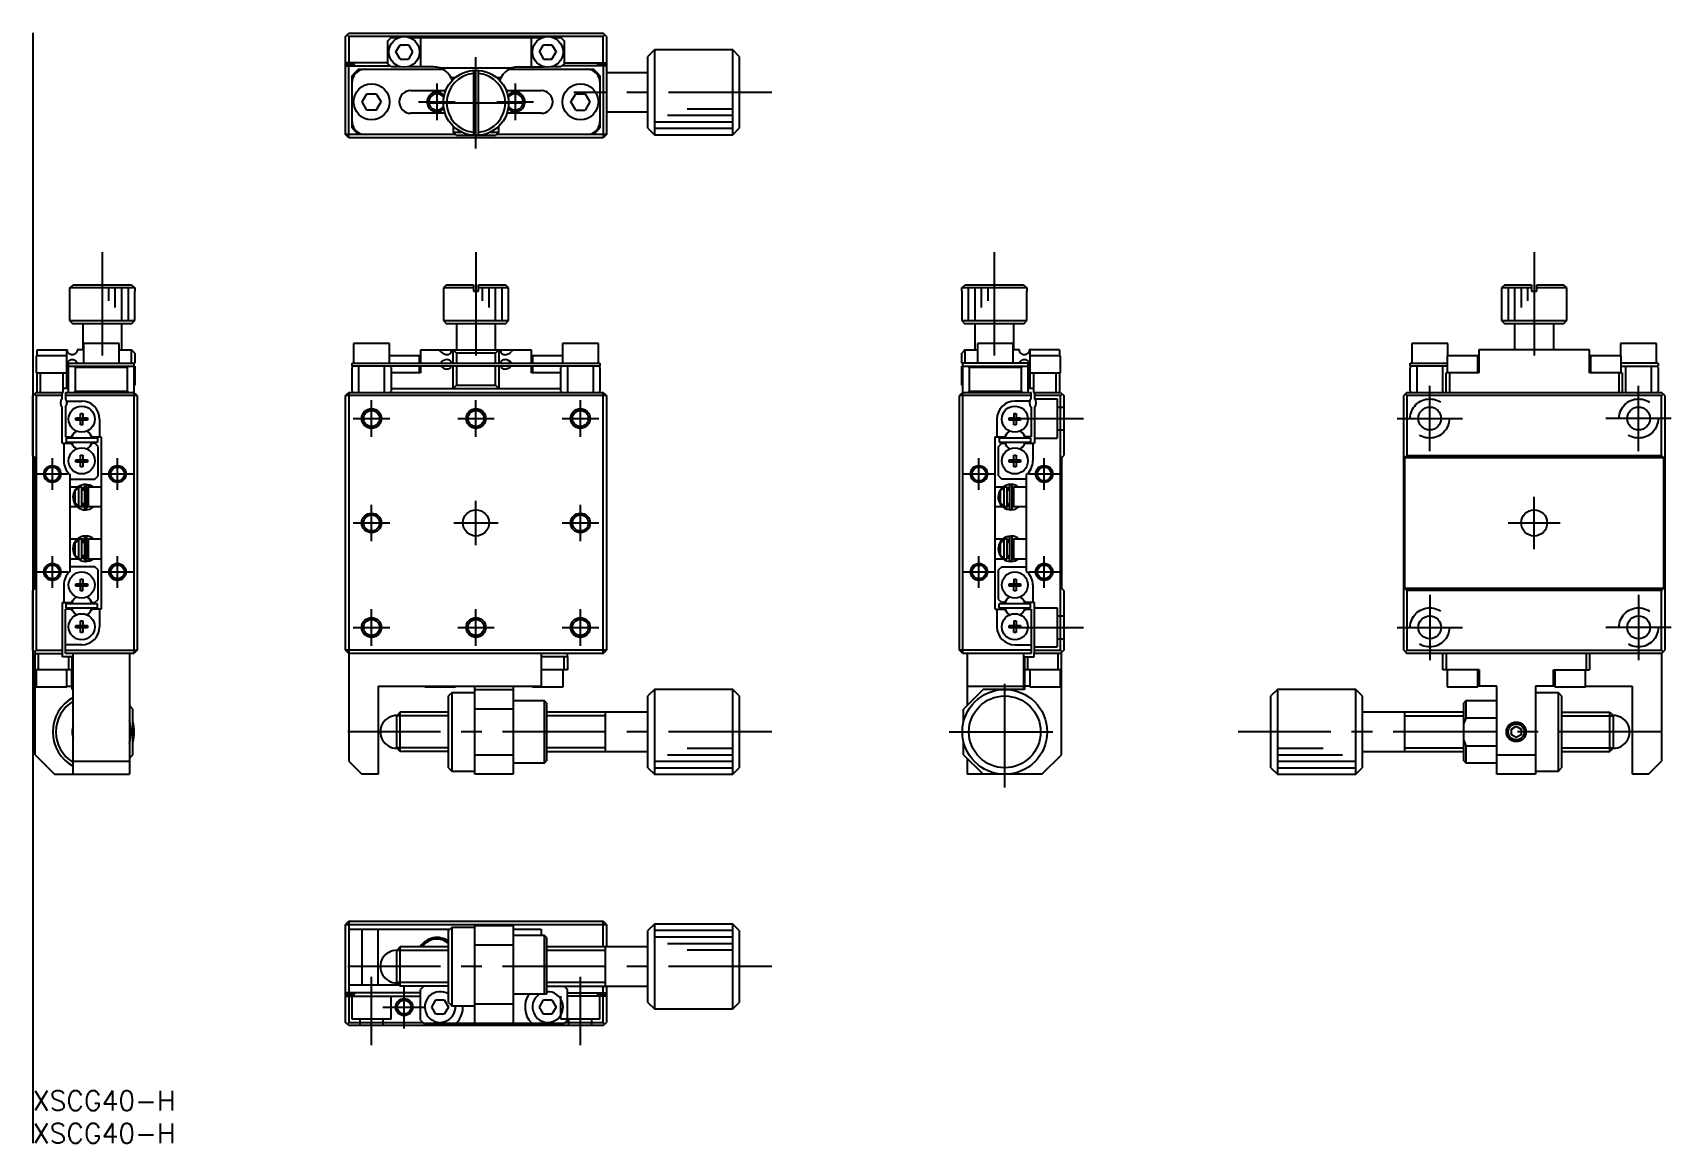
# Model space of a CAD drawing. Extents: x 0 to 251, y -8 to 162.
import ezdxf

# ---------------------------------------------------------------- set-up
doc = ezdxf.new("R2010")
doc.units = 0
doc.header["$LTSCALE"] = 0.5
doc.linetypes.add('CENTER', pattern=[50.8, 31.75, -6.35, 6.35, -6.35])
doc.linetypes.add('DASHED', pattern=[19.05, 12.7, -6.35])
for name, color, linetype in [('MSM_CENTER', 1, 'CENTER'), ('MSM_CONTINUOUS', 7, 'CONTINUOUS'), ('MSM_DASHED', 4, 'DASHED'), ('MSM_NARROW', 5, 'CONTINUOUS'), ('MSM_PART_NUMBER', 7, 'CONTINUOUS')]:
    doc.layers.add(name, color=color, linetype=linetype)
doc.styles.get("Standard").update_dxf_attribs({"font": 'txt.shx', "height": 3, "bigfont": 'bigfont.shx'})

# ---------------------------------------------------------------- blocks, each defined once
blk = doc.blocks.new('*U2')
at = {"layer": 'MSM_PART_NUMBER'}
blk.add_text('XSCG40-H', height=3, dxfattribs=at).set_placement((0, -3))
blk = doc.blocks.new('*U3')
at = {"layer": 'MSM_PART_NUMBER'}
blk.add_text('XSCG40-H', height=3, dxfattribs=at).set_placement((0, -8))

msp = doc.modelspace()

# ---------------------------------------------------------------- linework, layer by layer
at = {"layer": 'MSM_CENTER'}
for p, q in [((67.919929, 144.35), (67.919929, 158.35)), ((61.919929, 154.3), (61.919929, 148.7)), ((73.919929, 154.3), (73.919929, 148.7)), ((59.119929, 151.5), (64.719929, 151.5)), ((60.919929, 151.35), (74.919929, 151.35)), ((71.119929, 151.5), (76.719929, 151.5)), ((113.269929, 152.95), (82.919929, 152.95)), ((10.65, 128.5), (10.65, 112.5)), ((67.919929, 128.5), (67.919929, 111.5)), ((147.35, 128.5), (147.35, 112.5)), ((230.080071, 128.5), (230.080071, 111.5)), ((214.080071, 98), (214.080071, 108)), ((246.080071, 98), (246.080071, 108)), ((51.919929, 100.2), (51.919929, 105.8)), ((67.919929, 100.2), (67.919929, 105.8)), ((83.919929, 100.2), (83.919929, 105.8)), ((49.119929, 103), (54.719929, 103)), ((65.119929, 103), (70.719929, 103)), ((81.119929, 103), (86.719929, 103)), ((150.5, 103), (161, 103)), ((209.080071, 103), (219.080071, 103)), ((251.080071, 103), (241.080071, 103)), ((3, 92.07), (3, 96.93)), ((13, 92.07), (13, 96.93)), ((145, 92.07), (145, 96.93)), ((155, 92.07), (155, 96.93)), ((0.57, 94.5), (5.43, 94.5)), ((10.57, 94.5), (15.43, 94.5)), ((142.57, 94.5), (147.43, 94.5)), ((152.57, 94.5), (157.43, 94.5)), ((67.919929, 83.6), (67.919929, 90.4)), ((230.080071, 83), (230.080071, 91)), ((51.919929, 84.2), (51.919929, 89.8)), ((83.919929, 84.2), (83.919929, 89.8)), ((49.119929, 87), (54.719929, 87)), ((64.519929, 87), (71.319929, 87)), ((81.119929, 87), (86.719929, 87)), ((226.080071, 87), (234.080071, 87)), ((3, 77.07), (3, 81.93)), ((13, 77.07), (13, 81.93)), ((145, 77.07), (145, 81.93)), ((155, 77.07), (155, 81.93)), ((0.57, 79.5), (5.43, 79.5)), ((10.57, 79.5), (15.43, 79.5)), ((142.57, 79.5), (147.43, 79.5)), ((152.57, 79.5), (157.43, 79.5)), ((214.080071, 76), (214.080071, 66)), ((246.080071, 76), (246.080071, 66)), ((51.919929, 68.2), (51.919929, 73.8)), ((67.919929, 68.2), (67.919929, 73.8)), ((83.919929, 68.2), (83.919929, 73.8)), ((49.119929, 71), (54.719929, 71)), ((65.119929, 71), (70.719929, 71)), ((81.119929, 71), (86.719929, 71)), ((150.5, 71), (161, 71)), ((209.080071, 71), (219.080071, 71)), ((251.080071, 71), (241.080071, 71)), ((148.95, 46.5), (148.95, 63.5)), ((113.269929, 55), (48.269929, 55)), ((140.45, 55), (157.45, 55)), ((249.730071, 55), (184.730071, 55)), ((113.269929, 19.05), (48.269929, 19.05)), ((51.919929, 7), (51.919929, 17.5)), ((56.919929, 9.55), (56.919929, 16.15)), ((83.919929, 7), (83.919929, 17.5)), ((53.619929, 12.85), (60.219929, 12.85))]:
    msp.add_line(p, q, dxfattribs=at)
at = {"layer": 'MSM_CONTINUOUS'}
for p, q in [((0.002714, 162.082973), (-0.000138, -8.009767)), ((47.919929, 161.5), (48.419929, 162)), ((47.919929, 146.5), (47.919929, 161.5)), ((48.169929, 161.75), (48.419929, 161.5)), ((48.419929, 162), (87.419929, 162)), ((48.419929, 161.5), (48.419929, 157.5)), ((87.419929, 161.5), (48.419929, 161.5)), ((54.419929, 160.85), (54.919929, 161.35)), ((54.419929, 157.35), (54.419929, 160.85)), ((54.919929, 161.35), (56.093794, 161.35)), ((57.746065, 161.35), (78.093794, 161.35)), ((59.419929, 161.35), (59.419929, 156.85)), ((76.419929, 156.85), (76.419929, 161.35)), ((79.746065, 161.35), (80.919929, 161.35)), ((80.919929, 161.35), (81.419929, 160.85)), ((81.419929, 160.85), (81.419929, 157.35)), ((87.919929, 161.5), (87.419929, 162)), ((87.419929, 161.5), (87.669929, 161.75)), ((87.419929, 157.5), (87.419929, 161.5)), ((87.919929, 161.5), (87.919929, 146.5)), ((55.649759, 159.15), (56.284844, 160.25)), ((56.284844, 158.05), (55.649759, 159.15)), ((56.284844, 160.25), (57.555015, 160.25)), ((57.555015, 160.25), (58.1901, 159.15)), ((58.1901, 159.15), (57.555015, 158.05)), ((77.649759, 159.15), (78.284844, 160.25)), ((77.649759, 159.15), (78.284844, 158.05)), ((78.284844, 160.25), (79.555015, 160.25)), ((79.555015, 160.25), (80.1901, 159.15)), ((79.555015, 158.05), (80.1901, 159.15)), ((95.269929, 159.45), (94.269929, 158.45)), ((94.269929, 147.45), (94.269929, 158.45)), ((95.269929, 159.45), (95.269929, 146.45)), ((107.269929, 159.45), (95.269929, 159.45)), ((107.269929, 146.45), (107.269929, 159.45)), ((108.269929, 158.45), (107.269929, 159.45)), ((108.269929, 158.45), (108.269929, 147.45)), ((54.419929, 157.5), (47.919929, 157.5)), ((49.319929, 157.25), (47.919929, 157.25)), ((47.919929, 157), (54.769929, 157)), ((48.419929, 146), (48.419929, 157)), ((48.919929, 155.5), (49.119929, 155.7)), ((49.919929, 156.5), (49.119929, 155.7)), ((49.119929, 155.7), (49.119929, 155.37178)), ((49.319929, 157), (49.319929, 157.25)), ((49.919929, 156.5), (62.825776, 156.5)), ((54.919929, 156.85), (54.419929, 157.35)), ((56.437747, 156.85), (54.919929, 156.85)), ((56.284844, 158.05), (57.555015, 158.05)), ((61.419929, 156.85), (57.402112, 156.85)), ((62.356679, 156.7), (73.48318, 156.7)), ((67.519929, 156.333974), (67.519929, 146.366026)), ((68.319929, 146.366026), (68.319929, 156.333974)), ((73.014024, 156.5), (85.919929, 156.5)), ((74.419929, 156.85), (78.437747, 156.85)), ((78.284844, 158.05), (79.555015, 158.05)), ((80.919929, 156.85), (79.402112, 156.85)), ((81.419929, 157.35), (80.919929, 156.85)), ((87.919929, 157), (81.069929, 157)), ((81.419929, 157.5), (87.919929, 157.5)), ((86.719929, 155.7), (85.919929, 156.5)), ((86.519929, 157.25), (87.919929, 157.25)), ((86.519929, 157), (86.519929, 157.25)), ((86.719929, 155.37178), (86.719929, 155.7)), ((86.719929, 155.7), (86.919929, 155.5)), ((87.419929, 157), (87.419929, 146)), ((94.269929, 155.95), (87.919929, 155.95)), ((48.919929, 147.5), (48.919929, 155.5)), ((57.919929, 153.25), (63.294997, 153.25)), ((64.72971, 155.2), (64.099015, 155.2)), ((71.740844, 155.2), (71.110149, 155.2)), ((72.544862, 153.25), (77.919929, 153.25)), ((86.919929, 155.5), (86.919929, 147.5)), ((50.476554, 151.5), (51.198242, 152.75)), ((51.198242, 150.25), (50.476554, 151.5)), ((51.198242, 152.75), (52.641617, 152.75)), ((52.641617, 152.75), (53.363305, 151.5)), ((52.641617, 150.25), (53.363305, 151.5)), ((82.476554, 151.5), (83.198242, 152.75)), ((83.198242, 150.25), (82.476554, 151.5)), ((83.198242, 152.75), (84.641617, 152.75)), ((84.641617, 152.75), (85.363305, 151.5)), ((85.363305, 151.5), (84.641617, 150.25)), ((52.641617, 150.25), (51.198242, 150.25)), ((63.182842, 149.75), (57.919929, 149.75)), ((77.919929, 149.75), (72.657017, 149.75)), ((83.198242, 150.25), (84.641617, 150.25)), ((87.919929, 149.95), (94.269929, 149.95)), ((64.769929, 146.5), (47.919929, 146.5)), ((48.419929, 146), (47.919929, 146.5)), ((87.419929, 146), (48.419929, 146)), ((49.119929, 147.3), (48.919929, 147.5)), ((49.119929, 147.62822), (49.119929, 147.3)), ((49.119929, 147.3), (49.919929, 146.5)), ((64.419929, 147.779286), (64.419929, 146.85)), ((64.419929, 146.85), (65.74048, 146.85)), ((64.919929, 146.35), (64.419929, 146.85)), ((70.919929, 146.35), (64.919929, 146.35)), ((70.099379, 146.85), (71.419929, 146.85)), ((71.419929, 146.85), (70.919929, 146.35)), ((87.919929, 146.5), (71.069929, 146.5)), ((71.419929, 146.85), (71.419929, 147.779286)), ((85.919929, 146.5), (86.719929, 147.3)), ((86.719929, 147.3), (86.719929, 147.62822)), ((86.919929, 147.5), (86.719929, 147.3)), ((87.919929, 146.5), (87.419929, 146)), ((94.269929, 147.45), (95.269929, 146.45)), ((95.269929, 146.45), (107.269929, 146.45)), ((107.269929, 146.45), (108.269929, 147.45)), ((5.666026, 123), (6.167813, 123.5)), ((6.167813, 123.5), (15.132187, 123.5)), ((15.132187, 123.5), (15.633974, 123)), ((63.419929, 123.5), (62.919929, 123)), ((63.419929, 123.5), (67.519929, 123.5)), ((67.519929, 123.5), (67.519929, 122.5)), ((68.319929, 122.5), (68.319929, 123.5)), ((68.319929, 123.5), (72.419929, 123.5)), ((72.919929, 123), (72.419929, 123.5)), ((142.366026, 123), (142.867813, 123.5)), ((142.867813, 123.5), (151.832187, 123.5)), ((151.832187, 123.5), (152.333974, 123)), ((225.580071, 123.5), (225.080071, 123)), ((225.580071, 123.5), (229.680071, 123.5)), ((229.680071, 123.5), (229.680071, 122.5)), ((230.480071, 122.5), (230.480071, 123.5)), ((230.480071, 123.5), (234.580071, 123.5)), ((235.080071, 123), (234.580071, 123.5)), ((5.65, 122.5), (5.666026, 122.5)), ((5.65, 122.5), (5.65, 118)), ((15.633974, 123), (5.666026, 123)), ((5.666026, 122.5), (5.666026, 123)), ((15.633974, 123), (15.633974, 122.5)), ((15.633974, 122.5), (15.65, 122.5)), ((15.65, 118), (15.65, 122.5)), ((67.519929, 123), (62.919929, 123)), ((62.919929, 123), (62.919929, 118)), ((67.519929, 122.5), (68.319929, 122.5)), ((72.919929, 123), (68.319929, 123)), ((72.919929, 118), (72.919929, 123)), ((142.35, 122.5), (142.366026, 122.5)), ((142.35, 122.5), (142.35, 118)), ((142.366026, 122.5), (142.366026, 123)), ((152.333974, 123), (142.366026, 123)), ((152.333974, 123), (152.333974, 122.5)), ((152.333974, 122.5), (152.35, 122.5)), ((152.35, 118), (152.35, 122.5)), ((229.680071, 123), (225.080071, 123)), ((225.080071, 123), (225.080071, 118)), ((229.680071, 122.5), (230.480071, 122.5)), ((235.080071, 123), (230.480071, 123)), ((235.080071, 118), (235.080071, 123)), ((5.65, 118), (15.65, 118)), ((5.65, 118), (6.15, 117.5)), ((15.15, 117.5), (6.15, 117.5)), ((7.65, 117.5), (7.65, 113.5)), ((13.65, 113.5), (13.65, 117.5)), ((15.15, 117.5), (15.65, 118)), ((62.919929, 118), (72.919929, 118)), ((62.919929, 118), (63.419929, 117.5)), ((72.419929, 117.5), (63.419929, 117.5)), ((64.919929, 117.5), (64.919929, 113.5)), ((70.919929, 113.5), (70.919929, 117.5)), ((72.419929, 117.5), (72.919929, 118)), ((142.35, 118), (152.35, 118)), ((142.35, 118), (142.85, 117.5)), ((151.85, 117.5), (142.85, 117.5)), ((144.35, 117.5), (144.35, 113.5)), ((150.35, 113.5), (150.35, 117.5)), ((151.85, 117.5), (152.35, 118)), ((225.080071, 118), (235.080071, 118)), ((225.080071, 118), (225.580071, 117.5)), ((234.580071, 117.5), (225.580071, 117.5)), ((227.080071, 117.5), (227.080071, 113.5)), ((233.080071, 113.5), (233.080071, 117.5)), ((234.580071, 117.5), (235.080071, 118)), ((0.65, 113.5), (5.3, 113.5)), ((0.65, 112.6), (0.65, 113.5)), ((5.15, 113.5), (5.15, 112.6)), ((5.300104, 113.487609), (5.3, 113.5)), ((5.300413, 113.475229), (5.300104, 113.487609)), ((5.300922, 113.462906), (5.300413, 113.475229)), ((5.301625, 113.450687), (5.300922, 113.462906)), ((5.302516, 113.438617), (5.301625, 113.450687)), ((5.30394, 113.423249), (5.302516, 113.438617)), ((5.305653, 113.408135), (5.30394, 113.423249)), ((5.307635, 113.393304), (5.305653, 113.408135)), ((5.309865, 113.378788), (5.307635, 113.393304)), ((5.312322, 113.364617), (5.309865, 113.378788)), ((5.314986, 113.350822), (5.312322, 113.364617)), ((5.321191, 113.322914), (5.314986, 113.350822)), ((5.328155, 113.296292), (5.321191, 113.322914)), ((5.335805, 113.270881), (5.328155, 113.296292)), ((5.344066, 113.246601), (5.335805, 113.270881)), ((5.352863, 113.223377), (5.344066, 113.246601)), ((5.362122, 113.20113), (5.352863, 113.223377)), ((5.381822, 113.159322), (5.362122, 113.20113)), ((5.403222, 113.120262), (5.381822, 113.159322)), ((5.426199, 113.08362), (5.403222, 113.120262)), ((5.457046, 113.040714), (5.426199, 113.08362)), ((5.490251, 113.000753), (5.457046, 113.040714)), ((5.525757, 112.963617), (5.490251, 113.000753)), ((6.598857, 112.98895), (6.573654, 112.963139)), ((6.623049, 113.016213), (6.598857, 112.98895)), ((6.646085, 113.044855), (6.623049, 113.016213)), ((6.667825, 113.074803), (6.646085, 113.044855)), ((6.683137, 113.097963), (6.667825, 113.074803)), ((6.697677, 113.121837), (6.683137, 113.097963)), ((6.711394, 113.146369), (6.697677, 113.121837)), ((6.724235, 113.171507), (6.711394, 113.146369)), ((6.735859, 113.196531), (6.724235, 113.171507)), ((6.746608, 113.222095), (6.735859, 113.196531)), ((6.756442, 113.248135), (6.746608, 113.222095)), ((6.765326, 113.274591), (6.756442, 113.248135)), ((6.773458, 113.302253), (6.765326, 113.274591)), ((6.780546, 113.33031), (6.773458, 113.302253)), ((6.786563, 113.358683), (6.780546, 113.33031)), ((6.791483, 113.387295), (6.786563, 113.358683)), ((6.795197, 113.415283), (6.791483, 113.387295)), ((6.79786, 113.443447), (6.795197, 113.415283)), ((6.799464, 113.471711), (6.79786, 113.443447)), ((6.8, 113.5), (6.799464, 113.471711)), ((7.75, 113.5), (6.8, 113.5)), ((13.25, 114.5), (7.75, 114.5)), ((7.75, 114.5), (7.75, 111.5)), ((13.25, 111.5), (13.25, 114.5)), ((13.25, 113.5), (15.15, 113.5)), ((15.15, 111.5), (15.15, 113.5)), ((15.65, 113), (15.15, 113.5)), ((15.65, 113), (15.65, 111.5)), ((54.669929, 114.5), (49.169929, 114.5)), ((49.169929, 114.5), (49.169929, 111.5)), ((54.669929, 111.5), (54.669929, 114.5)), ((59.419929, 113.5), (59.419929, 111.5)), ((59.419929, 113.5), (76.419929, 113.5)), ((62.379595, 113.393304), (62.356679, 113.5)), ((62.438302, 113.296292), (62.379595, 113.393304)), ((62.527961, 113.20113), (62.438302, 113.296292)), ((63.987785, 112.98895), (63.972394, 112.963139)), ((64.002247, 113.016213), (63.987785, 112.98895)), ((64.015738, 113.044855), (64.002247, 113.016213)), ((64.028216, 113.074803), (64.015738, 113.044855)), ((64.037892, 113.100911), (64.028216, 113.074803)), ((64.046889, 113.127976), (64.037892, 113.100911)), ((64.055194, 113.155911), (64.046889, 113.127976)), ((64.062796, 113.184627), (64.055194, 113.155911)), ((64.069683, 113.214037), (64.062796, 113.184627)), ((64.075841, 113.244054), (64.069683, 113.214037)), ((64.081259, 113.274591), (64.075841, 113.244054)), ((64.085952, 113.305699), (64.081259, 113.274591)), ((64.089931, 113.337362), (64.085952, 113.305699)), ((64.093193, 113.369465), (64.089931, 113.337362)), ((64.095736, 113.401894), (64.093193, 113.369465)), ((64.097556, 113.434536), (64.095736, 113.401894)), ((64.09865, 113.467276), (64.097556, 113.434536)), ((64.099015, 113.5), (64.09865, 113.467276)), ((64.419929, 111.5), (64.419929, 113.5)), ((64.919929, 113), (64.419929, 113.5)), ((64.919929, 113), (64.919929, 111.5)), ((70.919929, 113), (64.919929, 113)), ((71.419929, 113.5), (70.919929, 113)), ((70.919929, 111.5), (70.919929, 113)), ((71.419929, 113.5), (71.419929, 111.5)), ((71.741241, 113.465709), (71.740844, 113.5)), ((71.74243, 113.431464), (71.741241, 113.465709)), ((71.74441, 113.397397), (71.74243, 113.431464)), ((71.747179, 113.363642), (71.74441, 113.397397)), ((71.750435, 113.332899), (71.747179, 113.363642)), ((71.754381, 113.302436), (71.750435, 113.332899)), ((71.75901, 113.272342), (71.754381, 113.302436)), ((71.764315, 113.242707), (71.75901, 113.272342)), ((71.770287, 113.213621), (71.764315, 113.242707)), ((71.77692, 113.185172), (71.770287, 113.213621)), ((71.784206, 113.157451), (71.77692, 113.185172)), ((71.792137, 113.130548), (71.784206, 113.157451)), ((71.80224, 113.100171), (71.792137, 113.130548)), ((71.813284, 113.070825), (71.80224, 113.100171)), ((71.825235, 113.042582), (71.813284, 113.070825)), ((71.838061, 113.015514), (71.825235, 113.042582)), ((71.85173, 112.989694), (71.838061, 113.015514)), ((71.866211, 112.965195), (71.85173, 112.989694)), ((73.402621, 113.297867), (73.317752, 113.20619)), ((73.457358, 113.386628), (73.402621, 113.297867)), ((73.48318, 113.5), (73.457358, 113.386628)), ((76.419929, 111.5), (76.419929, 113.5)), ((86.669929, 114.5), (81.169929, 114.5)), ((81.169929, 114.5), (81.169929, 111.5)), ((86.669929, 111.5), (86.669929, 114.5)), ((142.85, 113.5), (142.35, 113)), ((142.35, 111.5), (142.35, 113)), ((142.85, 113.5), (142.85, 111.5)), ((142.85, 113.5), (144.75, 113.5)), ((150.25, 114.5), (144.75, 114.5)), ((144.75, 114.5), (144.75, 111.5)), ((150.25, 111.5), (150.25, 114.5)), ((151.2, 113.5), (150.25, 113.5)), ((151.20079, 113.465709), (151.2, 113.5)), ((151.203148, 113.431464), (151.20079, 113.465709)), ((151.207057, 113.397397), (151.203148, 113.431464)), ((151.2125, 113.363642), (151.207057, 113.397397)), ((151.219014, 113.332199), (151.2125, 113.363642)), ((151.226851, 113.301122), (151.219014, 113.332199)), ((151.235971, 113.270517), (151.226851, 113.301122)), ((151.246142, 113.240994), (151.235971, 113.270517)), ((151.257486, 113.212033), (151.246142, 113.240994)), ((151.269724, 113.184212), (151.257486, 113.212033)), ((151.283017, 113.157025), (151.269724, 113.184212)), ((151.29731, 113.130548), (151.283017, 113.157025)), ((151.306512, 113.114743), (151.29731, 113.130548)), ((151.316061, 113.099224), (151.306512, 113.114743)), ((151.336012, 113.069282), (151.316061, 113.099224)), ((151.357191, 113.040568), (151.336012, 113.069282)), ((151.379055, 113.013666), (151.357191, 113.040568)), ((151.401914, 112.988041), (151.379055, 113.013666)), ((151.425222, 112.964176), (151.401914, 112.988041)), ((152.520663, 113.013335), (152.489895, 112.979408)), ((152.549253, 113.049002), (152.520663, 113.013335)), ((152.576045, 113.087001), (152.549253, 113.049002)), ((152.60088, 113.127367), (152.576045, 113.087001)), ((152.621513, 113.165978), (152.60088, 113.127367)), ((152.634241, 113.192882), (152.621513, 113.165978)), ((152.646226, 113.221116), (152.634241, 113.192882)), ((152.657397, 113.250823), (152.646226, 113.221116)), ((152.665088, 113.273837), (152.657397, 113.250823)), ((152.672248, 113.297867), (152.665088, 113.273837)), ((152.676693, 113.31448), (152.672248, 113.297867)), ((152.680866, 113.331674), (152.676693, 113.31448)), ((152.684732, 113.349438), (152.680866, 113.331674)), ((152.688249, 113.36776), (152.684732, 113.349438)), ((152.691382, 113.386628), (152.688249, 113.36776)), ((152.69409, 113.406031), (152.691382, 113.386628)), ((152.69542, 113.417282), (152.69409, 113.406031)), ((152.696595, 113.428746), (152.69542, 113.417282)), ((152.697607, 113.440388), (152.696595, 113.428746)), ((152.698451, 113.45217), (152.697607, 113.440388)), ((152.699119, 113.464059), (152.698451, 113.45217)), ((152.699604, 113.476017), (152.699119, 113.464059)), ((152.6999, 113.488009), (152.699604, 113.476017)), ((152.7, 113.5), (152.6999, 113.488009)), ((157.35, 113.5), (152.7, 113.5)), ((152.85, 112.6), (152.85, 113.5)), ((157.35, 113.5), (157.35, 112.6)), ((216.830071, 114.5), (211.330071, 114.5)), ((211.330071, 114.5), (211.330071, 111.5)), ((216.830071, 112.6), (216.830071, 114.5)), ((238.580071, 113.5), (221.580071, 113.5)), ((221.580071, 113.5), (221.580071, 110)), ((238.580071, 110), (238.580071, 113.5)), ((248.830071, 114.5), (243.330071, 114.5)), ((243.330071, 114.5), (243.330071, 112.6)), ((248.830071, 111.5), (248.830071, 114.5)), ((5.2, 112.6), (0.5, 112.6)), ((0.5, 112.6), (0.5, 110)), ((5.2, 110), (5.2, 112.6)), ((5.300004, 111.302242), (5.300109, 111.3127)), ((5.300045, 111.291789), (5.300004, 111.302242)), ((5.300239, 111.281085), (5.300045, 111.291789)), ((5.300109, 111.3127), (5.300357, 111.323134)), ((5.300585, 111.270409), (5.300239, 111.281085)), ((5.300357, 111.323134), (5.300749, 111.333513)), ((5.301079, 111.259792), (5.300585, 111.270409)), ((5.300749, 111.333513), (5.301301, 111.344149)), ((5.301718, 111.249264), (5.301079, 111.259792)), ((5.301301, 111.344149), (5.301999, 111.354708)), ((5.302758, 111.235743), (5.301718, 111.249264)), ((5.301999, 111.354708), (5.302837, 111.365167)), ((5.304025, 111.222403), (5.302758, 111.235743)), ((5.302837, 111.365167), (5.30381, 111.375499)), ((5.30381, 111.375499), (5.305248, 111.388565)), ((5.305506, 111.209288), (5.304025, 111.222403)), ((5.305248, 111.388565), (5.306889, 111.401416)), ((5.307649, 111.193166), (5.305506, 111.209288)), ((5.306889, 111.401416), (5.30872, 111.41403)), ((5.310089, 111.177404), (5.307649, 111.193166)), ((5.30872, 111.41403), (5.310725, 111.426384)), ((5.312804, 111.162015), (5.310089, 111.177404)), ((5.310725, 111.426384), (5.313739, 111.442897)), ((5.315771, 111.147013), (5.312804, 111.162015)), ((5.313739, 111.442897), (5.317038, 111.458956)), ((5.318965, 111.13241), (5.315771, 111.147013)), ((5.317038, 111.458956), (5.320596, 111.474556)), ((5.322362, 111.118221), (5.318965, 111.13241)), ((5.320596, 111.474556), (5.327893, 111.502702)), ((5.33019, 111.089303), (5.322362, 111.118221)), ((5.327893, 111.502702), (5.335936, 111.52952)), ((5.3388, 111.061799), (5.33019, 111.089303)), ((5.335936, 111.52952), (5.34466, 111.555102)), ((5.348119, 111.035602), (5.3388, 111.061799)), ((5.34466, 111.555102), (5.353998, 111.579544)), ((5.358069, 111.010604), (5.348119, 111.035602)), ((5.353998, 111.579544), (5.363886, 111.602937)), ((5.368574, 110.986696), (5.358069, 111.010604)), ((5.363886, 111.602937), (5.374256, 111.625377)), ((5.391431, 110.941047), (5.368574, 110.986696)), ((5.374256, 111.625377), (5.400802, 111.675782)), ((5.416377, 110.898595), (5.391431, 110.941047)), ((5.400802, 111.675782), (5.429969, 111.722476)), ((5.443297, 110.859014), (5.416377, 110.898595)), ((5.429969, 111.722476), (5.461661, 111.765704)), ((5.472076, 110.821979), (5.443297, 110.859014)), ((5.461661, 111.765704), (5.495782, 111.805712)), ((5.499672, 110.790453), (5.472076, 110.821979)), ((5.495782, 111.805712), (5.532235, 111.842745)), ((5.5, 107), (5.5, 111.5)), ((5.5, 111.5), (15.65, 111.5)), ((5.5, 111), (15.65, 111)), ((5.563506, 112.929191), (5.525757, 112.963617)), ((5.532235, 111.842745), (5.570924, 111.877049)), ((5.602361, 112.898227), (5.563506, 112.929191)), ((5.570924, 111.877049), (5.617206, 111.912534)), ((5.643395, 112.869769), (5.602361, 112.898227)), ((5.617206, 111.912534), (5.66646, 111.94452)), ((5.686562, 112.843933), (5.643395, 112.869769)), ((5.66646, 111.94452), (5.718618, 111.972819)), ((5.731822, 112.820837), (5.686562, 112.843933)), ((5.718618, 111.972819), (5.760688, 111.991954)), ((5.781667, 112.799643), (5.731822, 112.820837)), ((5.760688, 111.991954), (5.804503, 112.008687)), ((5.833841, 112.781823), (5.781667, 112.799643)), ((5.804503, 112.008687), (5.849989, 112.022841)), ((5.888225, 112.767655), (5.833841, 112.781823)), ((5.849989, 112.022841), (5.89707, 112.034243)), ((5.929283, 112.759779), (5.888225, 112.767655)), ((5.89707, 112.034243), (5.94242, 112.042236)), ((5.971488, 112.754121), (5.929283, 112.759779)), ((5.94242, 112.042236), (5.989227, 112.047515)), ((6.014733, 112.75083), (5.971488, 112.754121)), ((5.989227, 112.047515), (6.0373, 112.049872)), ((6.058912, 112.750053), (6.014733, 112.75083)), ((6.0373, 112.049872), (6.086448, 112.049101)), ((6.103914, 112.751942), (6.058912, 112.750053)), ((6.086448, 112.049101), (6.13648, 112.044994)), ((6.149707, 112.756659), (6.103914, 112.751942)), ((6.13648, 112.044994), (6.187207, 112.037343)), ((6.196089, 112.764366), (6.149707, 112.756659)), ((6.187207, 112.037343), (6.22722, 112.028759)), ((6.230211, 112.771975), (6.196089, 112.764366)), ((6.22722, 112.028759), (6.267494, 112.01777)), ((6.264531, 112.781342), (6.230211, 112.771975)), ((6.298926, 112.792517), (6.264531, 112.781342)), ((6.267494, 112.01777), (6.307839, 112.004286)), ((6.333271, 112.805552), (6.298926, 112.792517)), ((6.5, 110.8), (6.3, 111)), ((6.307839, 112.004286), (6.338852, 111.992142)), ((6.365356, 112.819536), (6.333271, 112.805552)), ((6.338852, 111.992142), (6.369778, 111.978405)), ((6.397312, 112.835301), (6.365356, 112.819536)), ((6.369778, 111.978405), (6.400497, 111.963059)), ((6.428987, 112.852847), (6.397312, 112.835301)), ((6.400497, 111.963059), (6.430886, 111.946085)), ((6.460226, 112.872173), (6.428987, 112.852847)), ((6.430886, 111.946085), (6.455118, 111.93117)), ((6.455118, 111.93117), (6.479051, 111.91515)), ((6.490876, 112.893279), (6.460226, 112.872173)), ((6.479051, 111.91515), (6.502605, 111.898035)), ((6.520783, 112.916165), (6.490876, 112.893279)), ((14.5, 110.8), (6.5, 110.8)), ((6.5, 110.8), (6.5, 107.2)), ((6.502605, 111.898035), (6.525702, 111.879834)), ((6.547582, 112.938853), (6.520783, 112.916165)), ((6.525702, 111.879834), (6.54891, 111.859985)), ((6.573654, 112.963139), (6.547582, 112.938853)), ((6.54891, 111.859985), (6.571539, 111.83897)), ((6.571539, 111.83897), (6.593495, 111.816825)), ((6.593495, 111.816825), (6.614685, 111.79359)), ((6.614685, 111.79359), (6.634545, 111.769895)), ((6.634545, 111.769895), (6.653582, 111.745173)), ((6.653582, 111.745173), (6.671711, 111.719487)), ((6.671711, 111.719487), (6.688849, 111.692902)), ((6.688849, 111.692902), (6.705509, 111.664419)), ((6.705509, 111.664419), (6.72101, 111.635011)), ((6.72101, 111.635011), (6.735276, 111.604777)), ((6.735276, 111.604777), (6.74823, 111.573817)), ((6.74823, 111.573817), (6.757256, 111.549576)), ((6.757256, 111.549576), (6.765468, 111.524953)), ((6.765468, 111.524953), (6.772842, 111.5)), ((14.7, 111), (14.5, 110.8)), ((14.5, 107.2), (14.5, 110.8)), ((15.5, 111.5), (15.5, 67)), ((15.65, 111), (15.65, 108.1)), ((48.919929, 111), (48.919929, 111.5)), ((48.919929, 111.5), (86.919929, 111.5)), ((49.119929, 111), (48.919929, 110.8)), ((86.919929, 111), (48.919929, 111)), ((48.919929, 107.2), (48.919929, 110.8)), ((49.919929, 111), (49.919929, 107)), ((53.919929, 107), (53.919929, 111)), ((59.269929, 112.6), (54.669929, 112.6)), ((54.919929, 110.8), (54.719929, 111)), ((54.919929, 110.8), (54.919929, 107.2)), ((59.269929, 111.5), (59.269929, 112.6)), ((59.269929, 110), (59.269929, 111)), ((59.419929, 111), (59.419929, 110)), ((62.435614, 111.500031), (62.507245, 111.579544)), ((63.562275, 112.75), (63.415161, 112.763205)), ((63.562235, 110.55), (63.445267, 110.558584)), ((63.562202, 112.05), (63.597405, 112.049101)), ((63.572125, 110.550102), (63.562235, 110.55)), ((63.571057, 112.750053), (63.562275, 112.75)), ((63.607248, 112.751477), (63.571057, 112.750053)), ((63.612914, 110.551903), (63.572125, 110.550102)), ((63.597405, 112.049101), (63.6438, 112.044994)), ((63.642805, 112.754917), (63.607248, 112.751477)), ((63.652736, 110.556246), (63.612914, 110.551903)), ((63.67762, 112.760464), (63.642805, 112.754917)), ((63.6438, 112.044994), (63.688727, 112.037343)), ((63.691462, 110.563265), (63.652736, 110.556246)), ((63.711584, 112.76821), (63.67762, 112.760464)), ((63.688727, 112.037343), (63.718234, 112.030028)), ((63.72896, 110.573098), (63.691462, 110.563265)), ((63.74459, 112.778246), (63.711584, 112.76821)), ((63.718234, 112.030028), (63.74708, 112.020878)), ((63.756785, 110.582625), (63.72896, 110.573098)), ((63.776529, 112.790663), (63.74459, 112.778246)), ((63.74708, 112.020878), (63.775184, 112.009849)), ((63.7839, 110.593981), (63.756785, 110.582625)), ((63.775184, 112.009849), (63.802463, 111.996899)), ((63.807291, 112.805552), (63.776529, 112.790663)), ((63.810228, 110.607198), (63.7839, 110.593981)), ((63.802463, 111.996899), (63.828833, 111.981984)), ((63.83136, 112.819536), (63.807291, 112.805552)), ((63.83569, 110.622312), (63.810228, 110.607198)), ((63.828833, 111.981984), (63.854212, 111.96506)), ((63.854671, 112.835301), (63.83136, 112.819536)), ((63.860208, 110.639354), (63.83569, 110.622312)), ((63.854212, 111.96506), (63.878516, 111.946085)), ((63.877156, 112.852847), (63.854671, 112.835301)), ((63.883703, 110.65836), (63.860208, 110.639354)), ((63.898749, 112.872173), (63.877156, 112.852847)), ((63.878516, 111.946085), (63.897837, 111.92873)), ((63.904389, 110.677644), (63.883703, 110.65836)), ((63.897837, 111.92873), (63.916449, 111.90984)), ((63.919382, 112.893279), (63.898749, 112.872173)), ((63.924226, 110.698718), (63.904389, 110.677644)), ((63.916449, 111.90984), (63.934307, 111.889451)), ((63.938987, 112.916165), (63.919382, 112.893279)), ((63.943154, 110.721536), (63.924226, 110.698718)), ((63.934307, 111.889451), (63.951365, 111.867596)), ((63.956114, 112.938853), (63.938987, 112.916165)), ((63.961117, 110.746056), (63.943154, 110.721536)), ((63.951365, 111.867596), (63.967579, 111.844311)), ((63.972394, 112.963139), (63.956114, 112.938853)), ((63.978058, 110.772231), (63.961117, 110.746056)), ((63.967579, 111.844311), (63.982904, 111.819631)), ((63.99392, 110.80002), (63.978058, 110.772231)), ((63.982904, 111.819631), (63.997294, 111.79359)), ((64.006701, 110.825256), (63.99392, 110.80002)), ((63.997294, 111.79359), (64.00918, 111.769524)), ((64.018717, 110.851755), (64.006701, 110.825256)), ((64.00918, 111.769524), (64.020383, 111.744323)), ((64.029944, 110.879426), (64.018717, 110.851755)), ((64.020383, 111.744323), (64.030886, 111.718068)), ((64.040361, 110.908178), (64.029944, 110.879426)), ((64.030886, 111.718068), (64.040672, 111.69084)), ((64.049947, 110.937919), (64.040361, 110.908178)), ((64.040672, 111.69084), (64.049723, 111.66272)), ((64.049723, 111.66272), (64.058022, 111.633789)), ((64.058679, 110.968556), (64.049947, 110.937919)), ((64.058022, 111.633789), (64.065551, 111.604128)), ((64.066535, 111), (64.058679, 110.968556)), ((64.065551, 111.604128), (64.072294, 111.573817)), ((64.072294, 111.573817), (64.077045, 111.549576)), ((64.077045, 111.549576), (64.081334, 111.524953)), ((64.081334, 111.524953), (64.085156, 111.5)), ((64.419929, 107.6), (64.419929, 111)), ((64.919929, 111), (64.919929, 108.1)), ((70.919929, 108.1), (70.919929, 111)), ((71.419929, 111), (71.419929, 107.6)), ((71.754702, 111.5), (71.759775, 111.532393)), ((71.759775, 111.532393), (71.765658, 111.564279)), ((71.765658, 111.564279), (71.772339, 111.595556)), ((71.772339, 111.595556), (71.779807, 111.626119)), ((71.78139, 110.96772), (71.773324, 111)), ((71.779807, 111.626119), (71.788047, 111.655863)), ((71.790342, 110.936374), (71.78139, 110.96772)), ((71.788047, 111.655863), (71.797048, 111.684684)), ((71.800158, 110.906144), (71.790342, 110.936374)), ((71.797048, 111.684684), (71.806796, 111.712478)), ((71.810892, 110.876907), (71.800158, 110.906144)), ((71.806796, 111.712478), (71.817292, 111.739197)), ((71.822515, 110.848735), (71.810892, 110.876907)), ((71.817292, 111.739197), (71.82857, 111.764948)), ((71.834996, 110.821701), (71.822515, 110.848735)), ((71.82857, 111.764948), (71.840605, 111.789679)), ((71.848305, 110.795877), (71.834996, 110.821701)), ((71.840605, 111.789679), (71.853369, 111.813337)), ((71.86241, 110.771336), (71.848305, 110.795877)), ((71.853369, 111.813337), (71.866835, 111.835871)), ((71.877283, 110.748149), (71.86241, 110.771336)), ((71.881471, 112.942087), (71.866211, 112.965195)), ((71.866835, 111.835871), (71.880977, 111.857229)), ((71.892892, 110.726389), (71.877283, 110.748149)), ((71.880977, 111.857229), (71.895767, 111.87736)), ((71.897478, 112.920445), (71.881471, 112.942087)), ((71.911554, 110.703346), (71.892892, 110.726389)), ((71.895767, 111.87736), (71.914976, 111.900589)), ((71.916602, 112.897584), (71.897478, 112.920445)), ((71.931218, 110.681986), (71.911554, 110.703346)), ((71.914976, 111.900589), (71.93521, 111.922064)), ((71.936741, 112.876446), (71.916602, 112.897584)), ((71.951821, 110.662309), (71.931218, 110.681986)), ((71.93521, 111.922064), (71.956402, 111.941779)), ((71.957831, 112.857029), (71.936741, 112.876446)), ((71.973302, 110.644317), (71.951821, 110.662309)), ((71.956402, 111.941779), (71.978487, 111.959731)), ((71.979808, 112.839332), (71.957831, 112.857029)), ((71.995598, 110.62801), (71.973302, 110.644317)), ((71.978487, 111.959731), (72.001399, 111.975916)), ((72.002607, 112.82335), (71.979808, 112.839332)), ((72.018648, 110.613389), (71.995598, 110.62801)), ((72.001399, 111.975916), (72.025073, 111.99033)), ((72.026165, 112.809083), (72.002607, 112.82335)), ((72.042389, 110.600454), (72.018648, 110.613389)), ((72.025073, 111.99033), (72.055194, 112.005689)), ((72.050418, 112.796527), (72.026165, 112.809083)), ((72.07288, 110.586634), (72.042389, 110.600454)), ((72.085773, 112.781617), (72.050418, 112.796527)), ((72.055194, 112.005689), (72.086486, 112.01861)), ((72.104475, 110.575163), (72.07288, 110.586634)), ((72.122529, 112.769745), (72.085773, 112.781617)), ((72.086486, 112.01861), (72.11884, 112.029182)), ((72.137072, 110.565954), (72.104475, 110.575163)), ((72.11884, 112.029182), (72.152152, 112.037489)), ((72.160535, 112.760781), (72.122529, 112.769745)), ((72.17057, 110.558921), (72.137072, 110.565954)), ((72.152152, 112.037489), (72.186314, 112.04362)), ((72.199642, 112.754591), (72.160535, 112.760781)), ((72.20487, 110.553976), (72.17057, 110.558921)), ((72.186314, 112.04362), (72.221221, 112.04766)), ((72.239698, 112.751044), (72.199642, 112.754591)), ((72.23987, 110.551032), (72.20487, 110.553976)), ((72.221221, 112.04766), (72.256767, 112.049696)), ((72.277531, 112.75), (72.239698, 112.751044)), ((72.27547, 110.550003), (72.23987, 110.551032)), ((72.256767, 112.049696), (72.277647, 112.05)), ((72.277522, 110.55), (72.27547, 110.550003)), ((72.277647, 112.05), (72.409688, 112.039225)), ((76.419929, 110), (76.419929, 111)), ((81.169929, 112.6), (76.569929, 112.6)), ((76.569929, 112.6), (76.569929, 111.5)), ((76.569929, 111), (76.569929, 110)), ((81.119929, 111), (80.919929, 110.8)), ((80.919929, 107.2), (80.919929, 110.8)), ((81.919929, 111), (81.919929, 107)), ((85.919929, 107), (85.919929, 111)), ((86.919929, 110.8), (86.719929, 111)), ((86.919929, 111.5), (86.919929, 111)), ((86.919929, 110.8), (86.919929, 107.2)), ((152.5, 111.5), (142.35, 111.5)), ((142.35, 108.1), (142.35, 111)), ((142.35, 111), (152.5, 111)), ((142.5, 67), (142.5, 111.5)), ((143.5, 110.8), (143.3, 111)), ((151.5, 110.8), (143.5, 110.8)), ((143.5, 110.8), (143.5, 107.2)), ((151.227158, 111.5), (151.235495, 111.527993)), ((151.235495, 111.527993), (151.244888, 111.555567)), ((151.244888, 111.555567), (151.255298, 111.582646)), ((151.255298, 111.582646), (151.266904, 111.609644)), ((151.266904, 111.609644), (151.279499, 111.636048)), ((151.279499, 111.636048), (151.293279, 111.662237)), ((151.293279, 111.662237), (151.308003, 111.687735)), ((151.308003, 111.687735), (151.323612, 111.712478)), ((151.323612, 111.712478), (151.339505, 111.735653)), ((151.339505, 111.735653), (151.356147, 111.75808)), ((151.356147, 111.75808), (151.373479, 111.779712)), ((151.373479, 111.779712), (151.391729, 111.800832)), ((151.391729, 111.800832), (151.410598, 111.8211)), ((151.410598, 111.8211), (151.430312, 111.840762)), ((151.449311, 112.9416), (151.425222, 112.964176)), ((151.430312, 111.840762), (151.450568, 111.859523)), ((151.473958, 112.920445), (151.449311, 112.9416)), ((151.450568, 111.859523), (151.471298, 111.87736)), ((151.471298, 111.87736), (151.493102, 111.894763)), ((151.500115, 112.899913), (151.473958, 112.920445)), ((151.493102, 111.894763), (151.515309, 111.911183)), ((151.7, 111), (151.5, 110.8)), ((151.5, 107.2), (151.5, 110.8)), ((151.526694, 112.880879), (151.500115, 112.899913)), ((151.515309, 111.911183), (151.545876, 111.931807)), ((151.553731, 112.863234), (151.526694, 112.880879)), ((151.545876, 111.931807), (151.576978, 111.950655)), ((151.580768, 112.847185), (151.553731, 112.863234)), ((151.576978, 111.950655), (151.608462, 111.967721)), ((151.608095, 112.832466), (151.580768, 112.847185)), ((151.635285, 112.819225), (151.608095, 112.832466)), ((151.608462, 111.967721), (151.632589, 111.979522)), ((151.632589, 111.979522), (151.656837, 111.99033)), ((151.662623, 112.807241), (151.635285, 112.819225)), ((151.656837, 111.99033), (151.690616, 112.003719)), ((151.689949, 112.796527), (151.662623, 112.807241)), ((151.724019, 112.784855), (151.689949, 112.796527)), ((151.690616, 112.003719), (151.724608, 112.015331)), ((151.758041, 112.774981), (151.724019, 112.784855)), ((151.724608, 112.015331), (151.758551, 112.025153)), ((151.802474, 112.764654), (151.758041, 112.774981)), ((151.758551, 112.025153), (151.792848, 112.03335)), ((151.792848, 112.03335), (151.826925, 112.039833)), ((151.846535, 112.757173), (151.802474, 112.764654)), ((151.826925, 112.039833), (151.86117, 112.044721)), ((151.890021, 112.752402), (151.846535, 112.757173)), ((151.86117, 112.044721), (151.895052, 112.047984)), ((151.921771, 112.750531), (151.890021, 112.752402)), ((151.895052, 112.047984), (151.928636, 112.049696)), ((151.953111, 112.750006), (151.921771, 112.750531)), ((151.928636, 112.049696), (151.972279, 112.049669)), ((151.981839, 112.750676), (151.953111, 112.750006)), ((151.972279, 112.049669), (152.015215, 112.047159)), ((152.010156, 112.752416), (151.981839, 112.750676)), ((152.046956, 112.756293), (152.010156, 112.752416)), ((152.015215, 112.047159), (152.057152, 112.042306)), ((152.082968, 112.761881), (152.046956, 112.756293)), ((152.057152, 112.042306), (152.098603, 112.035131)), ((152.118137, 112.76909), (152.082968, 112.761881)), ((152.098603, 112.035131), (152.138913, 112.025818)), ((152.168338, 112.782484), (152.118137, 112.76909)), ((152.138913, 112.025818), (152.178554, 112.014327)), ((152.216612, 112.798988), (152.168338, 112.782484)), ((152.178554, 112.014327), (152.216957, 112.000881)), ((152.262158, 112.818048), (152.216612, 112.798988)), ((152.216957, 112.000881), (152.254227, 111.985526)), ((152.254227, 111.985526), (152.299826, 111.963417)), ((152.305771, 112.839753), (152.262158, 112.818048)), ((152.299826, 111.963417), (152.34352, 111.93847)), ((152.347259, 112.863851), (152.305771, 112.839753)), ((152.34352, 111.93847), (152.385088, 111.9109)), ((152.385878, 112.889664), (152.347259, 112.863851)), ((152.385088, 111.9109), (152.425076, 111.880349)), ((152.422519, 112.917568), (152.385878, 112.889664)), ((152.457323, 112.94762), (152.422519, 112.917568)), ((152.425076, 111.880349), (152.46287, 111.847234)), ((152.489895, 112.979408), (152.457323, 112.94762)), ((152.46287, 111.847234), (152.498959, 111.811026)), ((152.498959, 111.811026), (152.532774, 111.772096)), ((152.5, 111.5), (152.5, 107)), ((152.507972, 110.798831), (152.500187, 110.7903)), ((152.53976, 110.836661), (152.507972, 110.798831)), ((152.532774, 111.772096), (152.564433, 111.730084)), ((152.569311, 110.876971), (152.53976, 110.836661)), ((152.564433, 111.730084), (152.583077, 111.702136)), ((152.584395, 110.899946), (152.569311, 110.876971)), ((152.583077, 111.702136), (152.600821, 111.672739)), ((152.598844, 110.923833), (152.584395, 110.899946)), ((152.616853, 110.956748), (152.598844, 110.923833)), ((152.600821, 111.672739), (152.617572, 111.64183)), ((152.633682, 110.991626), (152.616853, 110.956748)), ((152.617572, 111.64183), (152.633341, 111.609104)), ((152.633341, 111.609104), (152.640765, 111.592137)), ((152.649222, 111.028727), (152.633682, 110.991626)), ((152.640765, 111.592137), (152.647902, 111.574651)), ((152.647902, 111.574651), (152.657042, 111.550193)), ((152.656338, 111.047833), (152.649222, 111.028727)), ((152.663096, 111.06763), (152.656338, 111.047833)), ((152.657042, 111.550193), (152.665588, 111.524585)), ((152.669462, 111.088166), (152.663096, 111.06763)), ((152.665588, 111.524585), (152.673467, 111.497726)), ((152.674202, 111.104979), (152.669462, 111.088166)), ((152.673467, 111.497726), (152.677194, 111.483545)), ((152.678667, 111.122387), (152.674202, 111.104979)), ((152.677194, 111.483545), (152.680716, 111.468979)), ((152.68282, 111.140383), (152.678667, 111.122387)), ((152.680716, 111.468979), (152.684015, 111.45402)), ((152.686622, 111.158964), (152.68282, 111.140383)), ((152.684015, 111.45402), (152.686662, 111.440808)), ((152.690032, 111.178126), (152.686622, 111.158964)), ((152.686662, 111.440808), (152.689122, 111.427251)), ((152.689122, 111.427251), (152.691377, 111.41337)), ((152.693013, 111.197864), (152.690032, 111.178126)), ((152.691377, 111.41337), (152.693408, 111.39919)), ((152.694639, 111.210507), (152.693013, 111.197864)), ((152.693408, 111.39919), (152.695197, 111.384734)), ((152.696072, 111.223411), (152.694639, 111.210507)), ((152.695197, 111.384734), (152.696724, 111.370024)), ((152.6973, 111.236533), (152.696072, 111.223411)), ((152.696724, 111.370024), (152.697695, 111.358695)), ((152.698312, 111.249828), (152.6973, 111.236533)), ((152.697695, 111.358695), (152.6985, 111.347191)), ((152.699096, 111.263254), (152.698312, 111.249828)), ((152.6985, 111.347191), (152.699135, 111.335554)), ((152.69964, 111.276766), (152.699096, 111.263254)), ((152.699135, 111.335554), (152.699596, 111.323823)), ((152.699596, 111.323823), (152.699881, 111.312039)), ((152.699907, 111.28847), (152.69964, 111.276766)), ((152.699881, 111.312039), (152.699986, 111.300241)), ((152.699986, 111.300241), (152.699907, 111.28847)), ((157.5, 112.6), (152.8, 112.6)), ((152.8, 112.6), (152.8, 110)), ((157.5, 110), (157.5, 112.6)), ((211.080071, 111), (211.080071, 111.5)), ((211.080071, 111.5), (216.730071, 111.5)), ((211.280071, 111), (211.080071, 110.8)), ((216.730071, 111), (211.080071, 111)), ((211.080071, 107.2), (211.080071, 110.8)), ((212.080071, 111), (212.080071, 107)), ((216.080071, 107), (216.080071, 111)), ((221.430071, 112.6), (216.730071, 112.6)), ((216.730071, 112.6), (216.730071, 110)), ((221.430071, 110), (221.430071, 112.6)), ((221.580071, 111.5), (221.430071, 111.5)), ((221.430071, 111), (221.580071, 111)), ((238.730071, 111.5), (238.580071, 111.5)), ((238.580071, 111), (238.730071, 111)), ((243.430071, 112.6), (238.730071, 112.6)), ((238.730071, 112.6), (238.730071, 110)), ((243.430071, 110), (243.430071, 112.6)), ((249.080071, 111.5), (243.430071, 111.5)), ((243.430071, 111), (249.080071, 111)), ((244.080071, 111), (244.080071, 107)), ((248.080071, 107), (248.080071, 111)), ((249.080071, 110.8), (248.880071, 111)), ((249.080071, 111.5), (249.080071, 111)), ((249.080071, 110.8), (249.080071, 107.2)), ((0.5, 110), (5.2, 110)), ((0.65, 107), (0.65, 110)), ((1.15, 110), (1.15, 107)), ((4.65, 107), (4.65, 110)), ((5.15, 110), (5.15, 107.6)), ((15.5, 107.95), (15.65, 108.1)), ((59.419929, 110), (54.919929, 110)), ((64.419929, 107.6), (64.919929, 108.1)), ((64.919929, 108.1), (70.919929, 108.1)), ((70.919929, 108.1), (71.419929, 107.6)), ((80.919929, 110), (76.419929, 110)), ((142.35, 108.1), (142.5, 107.95)), ((152.8, 110), (157.5, 110)), ((152.85, 107.6), (152.85, 110)), ((153.35, 110), (153.35, 107)), ((156.85, 107), (156.85, 110)), ((157.35, 110), (157.35, 107)), ((216.580071, 107), (216.580071, 110)), ((221.580071, 110), (216.580071, 110)), ((217.080071, 110), (217.080071, 107)), ((243.580071, 110), (238.580071, 110)), ((243.080071, 107), (243.080071, 110)), ((243.580071, 110), (243.580071, 107)), ((0.5, 107), (0, 106.5)), ((0, 97.35), (0, 106.5)), ((0.5, 106.5), (0.25, 106.75)), ((0.5, 107), (4.65, 107)), ((0.5, 106.5), (0.5, 67.5)), ((4.5, 106.5), (0.5, 106.5)), ((4.5, 106.061438), (4.5, 107)), ((5.5, 107.6), (4.65, 107.6)), ((5, 107), (5, 106.061438)), ((5, 107), (15.5, 107)), ((16, 106.5), (5, 106.5)), ((5.218246, 105.65), (7.5, 105.65)), ((6.3, 107), (6.5, 107.2)), ((6.5, 107.2), (14.5, 107.2)), ((14.5, 107.2), (14.7, 107)), ((16, 106.5), (15.5, 107)), ((16, 106.5), (16, 67.5)), ((48.419929, 107), (47.919929, 106.5)), ((87.919929, 106.5), (47.919929, 106.5)), ((47.919929, 67.5), (47.919929, 106.5)), ((48.419929, 107), (48.419929, 50.5)), ((48.419929, 107), (87.419929, 107)), ((48.919929, 107.2), (49.119929, 107)), ((54.719929, 107), (54.919929, 107.2)), ((54.919929, 107.6), (80.919929, 107.6)), ((80.919929, 107.2), (81.119929, 107)), ((86.719929, 107), (86.919929, 107.2)), ((87.919929, 106.5), (87.419929, 107)), ((87.419929, 67), (87.419929, 107)), ((87.919929, 106.5), (87.919929, 67.5)), ((142.5, 107), (142, 106.5)), ((153, 106.5), (142, 106.5)), ((142, 67.5), (142, 106.5)), ((142.5, 107), (153, 107)), ((143.3, 107), (143.5, 107.2)), ((143.5, 107.2), (151.5, 107.2)), ((152.781754, 105.65), (150.5, 105.65)), ((151.5, 107.2), (151.7, 107)), ((153.35, 107.6), (152.5, 107.6)), ((153, 106.061438), (153, 107)), ((153.35, 107), (157.5, 107)), ((153.5, 107), (153.5, 106.061438)), ((157.5, 106.5), (153.5, 106.5)), ((157.5, 107), (158, 106.5)), ((157.75, 106.75), (157.5, 106.5)), ((157.5, 67.5), (157.5, 106.5)), ((158, 106.5), (158, 97.35)), ((210.580071, 107), (210.080071, 106.5)), ((210.080071, 67.5), (210.080071, 106.5)), ((210.330071, 106.75), (210.580071, 106.5)), ((210.580071, 107), (249.580071, 107)), ((249.580071, 106.5), (210.580071, 106.5)), ((210.580071, 106.5), (210.580071, 97.35)), ((211.080071, 107.2), (211.280071, 107)), ((248.880071, 107), (249.080071, 107.2)), ((250.080071, 106.5), (249.580071, 107)), ((249.830071, 106.75), (249.580071, 106.5)), ((249.580071, 97.35), (249.580071, 106.5)), ((250.080071, 106.5), (250.080071, 67.5)), ((4.5, 99.2), (4.5, 104.738562)), ((5, 104.738562), (5, 100.2)), ((6.613639, 103.08), (7.32, 103.08)), ((6.613639, 102.72), (6.613639, 103.08)), ((7.32, 103.786361), (7.68, 103.786361)), ((7.32, 103.08), (7.32, 103.786361)), ((7.330372, 103.069628), (7.32, 103.08)), ((7.330372, 102.730372), (7.330372, 103.069628)), ((7.330372, 103.069628), (7.669628, 103.069628)), ((7.669628, 103.069628), (7.68, 103.08)), ((7.669628, 103.069628), (7.669628, 102.730372)), ((7.68, 103.786361), (7.68, 103.08)), ((7.68, 103.08), (8.386361, 103.08)), ((8.386361, 103.08), (8.386361, 102.72)), ((149.613639, 102.72), (149.613639, 103.08)), ((149.613639, 103.08), (150.32, 103.08)), ((150.32, 103.786361), (150.68, 103.786361)), ((150.32, 103.786361), (150.32, 103.08)), ((150.330372, 103.069628), (150.32, 103.08)), ((150.330372, 103.069628), (150.669628, 103.069628)), ((150.330372, 102.730372), (150.330372, 103.069628)), ((150.669628, 103.069628), (150.68, 103.08)), ((150.669628, 103.069628), (150.669628, 102.730372)), ((150.68, 103.786361), (150.68, 103.08)), ((150.68, 103.08), (151.386361, 103.08)), ((151.386361, 103.08), (151.386361, 102.72)), ((153, 104.738562), (153, 100.2)), ((153.5, 104.738562), (153.5, 99.2)), ((6.09936, 100.460095), (5.949194, 100.2)), ((7.32, 102.72), (6.613639, 102.72)), ((7.330372, 102.730372), (7.32, 102.72)), ((7.32, 102.013639), (7.32, 102.72)), ((7.68, 102.013639), (7.32, 102.013639)), ((7.669628, 102.730372), (7.330372, 102.730372)), ((7.669628, 102.730372), (7.68, 102.72)), ((8.386361, 102.72), (7.68, 102.72)), ((7.68, 102.013639), (7.68, 102.72)), ((9.050806, 100.2), (8.90064, 100.460095)), ((10.25, 102.9), (10.25, 100.2)), ((147.75, 102.9), (147.75, 100.2)), ((149.09936, 100.460095), (148.949194, 100.2)), ((150.32, 102.72), (149.613639, 102.72)), ((150.330372, 102.730372), (150.32, 102.72)), ((150.32, 102.013639), (150.32, 102.72)), ((150.68, 102.013639), (150.32, 102.013639)), ((150.669628, 102.730372), (150.330372, 102.730372)), ((150.669628, 102.730372), (150.68, 102.72)), ((150.68, 102.72), (150.68, 102.013639)), ((151.386361, 102.72), (150.68, 102.72)), ((152.050806, 100.2), (151.90064, 100.460095)), ((4.5, 99.2), (5.949194, 99.2)), ((4.75, 99.2), (4.75, 96.5)), ((5, 100.2), (5.949194, 100.2)), ((9.9, 100), (5.1, 100)), ((5.1, 100), (5.1, 99.4)), ((5.1, 99.4), (9.9, 99.4)), ((6.09936, 98.939905), (5.949194, 99.2)), ((9.050806, 99.2), (8.90064, 98.939905)), ((9.050806, 100.2), (10.5, 100.2)), ((9.5, 99.2), (9.050806, 99.2)), ((10, 98.7), (9.5, 99.2)), ((9.9, 100), (9.9, 99.4)), ((10, 94.2), (10, 98.7)), ((10.5, 100.2), (10.5, 73.8)), ((147.5, 100.2), (148.949194, 100.2)), ((147.5, 73.8), (147.5, 100.2)), ((148.5, 99.2), (148, 98.7)), ((148, 94.2), (148, 98.7)), ((148.1, 100), (148.1, 99.4)), ((152.9, 100), (148.1, 100)), ((148.1, 99.4), (152.9, 99.4)), ((148.5, 99.2), (148.949194, 99.2)), ((148.949194, 99.2), (149.09936, 98.939905)), ((151.90064, 98.939905), (152.050806, 99.2)), ((153, 100.2), (152.050806, 100.2)), ((152.050806, 99.2), (153.5, 99.2)), ((152.9, 100), (152.9, 99.4)), ((153.25, 99.2), (153.25, 96.5)), ((0, 97.35), (0.35, 97)), ((0.35, 77), (0.35, 97)), ((6.613639, 96.68), (7.32, 96.68)), ((6.613639, 96.32), (6.613639, 96.68)), ((7.32, 96.32), (6.613639, 96.32)), ((7.32, 97.386361), (7.68, 97.386361)), ((7.32, 96.68), (7.32, 97.386361)), ((7.330372, 96.669628), (7.32, 96.68)), ((7.330372, 96.330372), (7.32, 96.32)), ((7.32, 95.613639), (7.32, 96.32)), ((7.68, 95.613639), (7.32, 95.613639)), ((7.330372, 96.330372), (7.330372, 96.669628)), ((7.330372, 96.669628), (7.669628, 96.669628)), ((7.669628, 96.330372), (7.330372, 96.330372)), ((7.669628, 96.669628), (7.68, 96.68)), ((7.669628, 96.669628), (7.669628, 96.330372)), ((7.669628, 96.330372), (7.68, 96.32)), ((7.68, 97.386361), (7.68, 96.68)), ((7.68, 96.68), (8.386361, 96.68)), ((7.68, 96.32), (7.68, 95.613639)), ((8.386361, 96.32), (7.68, 96.32)), ((8.386361, 96.68), (8.386361, 96.32)), ((149.613639, 96.32), (149.613639, 96.68)), ((149.613639, 96.68), (150.32, 96.68)), ((150.32, 96.32), (149.613639, 96.32)), ((150.32, 97.386361), (150.68, 97.386361)), ((150.32, 96.68), (150.32, 97.386361)), ((150.330372, 96.669628), (150.32, 96.68)), ((150.330372, 96.330372), (150.32, 96.32)), ((150.32, 95.613639), (150.32, 96.32)), ((150.68, 95.613639), (150.32, 95.613639)), ((150.330372, 96.669628), (150.669628, 96.669628)), ((150.330372, 96.330372), (150.330372, 96.669628)), ((150.669628, 96.330372), (150.330372, 96.330372)), ((150.669628, 96.669628), (150.68, 96.68)), ((150.669628, 96.669628), (150.669628, 96.330372)), ((150.669628, 96.330372), (150.68, 96.32)), ((150.68, 97.386361), (150.68, 96.68)), ((150.68, 96.68), (151.386361, 96.68)), ((150.68, 96.32), (150.68, 95.613639)), ((151.386361, 96.32), (150.68, 96.32)), ((151.386361, 96.68), (151.386361, 96.32)), ((157.65, 97), (158, 97.35)), ((157.65, 97), (157.65, 77)), ((210.230071, 97), (210.580071, 97.35)), ((249.930071, 97), (210.230071, 97)), ((210.230071, 97), (210.230071, 77)), ((210.580071, 97.35), (249.580071, 97.35)), ((249.580071, 97.35), (249.930071, 97)), ((249.930071, 77), (249.930071, 97)), ((5.7, 94.420938), (5.7, 79.579062)), ((5.7, 93.7), (9.5, 93.7)), ((8.879232, 92.74211), (8.130759, 92.901617)), ((9.5, 93.7), (10, 94.2)), ((148, 94.2), (148.5, 93.7)), ((152.3, 93.7), (148.5, 93.7)), ((152.3, 79.579062), (152.3, 94.420938)), ((6.921566, 92.5), (5.7, 92.5)), ((6.5, 91.916515), (7, 92.445683)), ((6.5, 90.083485), (6.5, 91.916515)), ((7, 92.5), (7, 89.5)), ((7.5, 92.5), (7, 92.5)), ((7.499868, 92.380394), (7.906431, 92.491258)), ((7.5, 89.5), (7.5, 92.5)), ((7.906482, 92), (7.5, 92)), ((7.7, 92), (7.7, 92.44983)), ((7.906482, 92.703078), (7.906482, 89.203078)), ((8.335199, 92.749082), (8.303885, 92.735083)), ((8.306482, 89.203078), (8.306482, 92.703078)), ((8.306482, 92.102191), (8.306809, 92.116146)), ((8.5, 92), (8.306482, 92)), ((8.306809, 92.116146), (8.307843, 92.13084)), ((8.307843, 92.13084), (8.309583, 92.145466)), ((8.309583, 92.145466), (8.312023, 92.15999)), ((8.312023, 92.15999), (8.31516, 92.174376)), ((8.31516, 92.174376), (8.318987, 92.188593)), ((8.318987, 92.188593), (8.323494, 92.202607)), ((8.323494, 92.202607), (8.328673, 92.216385)), ((8.328673, 92.216385), (8.334512, 92.229896)), ((8.334512, 92.229896), (8.341, 92.243107)), ((8.367334, 92.761569), (8.335199, 92.749082)), ((8.341, 92.243107), (8.348122, 92.255986)), ((8.348122, 92.255986), (8.355863, 92.268503)), ((8.355863, 92.268503), (8.364208, 92.280627)), ((8.364208, 92.280627), (8.373137, 92.292329)), ((8.400039, 92.772431), (8.367334, 92.761569)), ((8.373137, 92.292329), (8.382633, 92.303579)), ((8.382633, 92.303579), (8.392673, 92.314348)), ((8.392673, 92.314348), (8.403236, 92.32461)), ((8.433233, 92.781642), (8.400039, 92.772431)), ((8.403236, 92.32461), (8.414298, 92.334337)), ((8.414298, 92.334337), (8.425835, 92.343504)), ((8.425835, 92.343504), (8.437819, 92.352086)), ((8.466836, 92.789181), (8.433233, 92.781642)), ((8.437819, 92.352086), (8.450223, 92.360058)), ((8.450223, 92.360058), (8.463018, 92.3674)), ((8.463018, 92.3674), (8.476172, 92.374089)), ((8.500766, 92.795028), (8.466836, 92.789181)), ((8.476172, 92.374089), (8.489655, 92.380106)), ((8.489655, 92.380106), (8.499977, 92.384172)), ((8.5, 92.5), (8.5, 89.5)), ((10.5, 92.5), (8.5, 92.5)), ((8.534939, 92.799171), (8.500766, 92.795028)), ((8.569273, 92.801599), (8.534939, 92.799171)), ((8.603685, 92.802307), (8.569273, 92.801599)), ((8.638089, 92.801292), (8.603685, 92.802307)), ((8.672404, 92.798556), (8.638089, 92.801292)), ((8.706544, 92.794106), (8.672404, 92.798556)), ((8.740427, 92.787952), (8.706544, 92.794106)), ((8.77397, 92.780108), (8.740427, 92.787952)), ((8.80709, 92.770593), (8.77397, 92.780108)), ((8.801893, 92.51402), (8.795306, 92.5)), ((8.808415, 92.528354), (8.801893, 92.51402)), ((8.878604, 92.742423), (8.805969, 92.499984)), ((8.839706, 92.75943), (8.80709, 92.770593)), ((8.814831, 92.542911), (8.808415, 92.528354)), ((8.8211, 92.557599), (8.814831, 92.542911)), ((8.827183, 92.572322), (8.8211, 92.557599)), ((8.833039, 92.586989), (8.827183, 92.572322)), ((8.838632, 92.601504), (8.833039, 92.586989)), ((8.843927, 92.615776), (8.838632, 92.601504)), ((8.870057, 92.747361), (8.839706, 92.75943)), ((8.848889, 92.629713), (8.843927, 92.615776)), ((8.853487, 92.643227), (8.848889, 92.629713)), ((8.857692, 92.656232), (8.853487, 92.643227)), ((8.861476, 92.668644), (8.857692, 92.656232)), ((8.864816, 92.680385), (8.861476, 92.668644)), ((8.867691, 92.691379), (8.864816, 92.680385)), ((8.870081, 92.701556), (8.867691, 92.691379)), ((8.868376, 92.747715), (8.870635, 92.747062)), ((9.291268, 92.50002), (8.869514, 92.746319)), ((8.871972, 92.710853), (8.870081, 92.701556)), ((8.870635, 92.747062), (8.87239, 92.745238)), ((8.873352, 92.719208), (8.871972, 92.710853)), ((8.87239, 92.745238), (8.873632, 92.742254)), ((8.874212, 92.72657), (8.873352, 92.719208)), ((8.873632, 92.742254), (8.874352, 92.73813)), ((8.874546, 92.73289), (8.874212, 92.72657)), ((8.874352, 92.73813), (8.874546, 92.73289)), ((148.708355, 92.5), (147.5, 92.5)), ((148.3, 91.916515), (148.8, 92.445683)), ((148.3, 90.083485), (148.3, 91.916515)), ((148.709259, 92.5), (148.709134, 92.5)), ((148.709665, 92.5), (148.709306, 92.5)), ((148.8, 92.5), (148.8, 89.5)), ((149.3, 92.5), (148.8, 92.5)), ((149.125829, 92.743007), (149.121396, 92.742423)), ((149.185107, 92.768088), (149.129943, 92.747361)), ((149.286496, 92.37927), (149.300739, 92.384889)), ((149.299886, 92.385811), (149.693459, 92.491284)), ((149.3, 89.5), (149.3, 92.5)), ((149.693518, 92), (149.3, 92)), ((149.300739, 92.384889), (149.314755, 92.389592)), ((149.314755, 92.389592), (149.328999, 92.393573)), ((149.328999, 92.393573), (149.343435, 92.396821)), ((149.343435, 92.396821), (149.358025, 92.399325)), ((149.358025, 92.399325), (149.372729, 92.401076)), ((149.372729, 92.401076), (149.387508, 92.402068)), ((149.387508, 92.402068), (149.402323, 92.402299)), ((149.402323, 92.402299), (149.417133, 92.401766)), ((149.417133, 92.401766), (149.431899, 92.400472)), ((149.431899, 92.400472), (149.44658, 92.398419)), ((149.44658, 92.398419), (149.461137, 92.395614)), ((149.461137, 92.395614), (149.47553, 92.392066)), ((149.47553, 92.392066), (149.489722, 92.387786)), ((149.489722, 92.387786), (149.503675, 92.382786)), ((149.5, 92), (149.5, 92.384574)), ((149.503675, 92.382786), (149.517353, 92.377081)), ((149.517353, 92.377081), (149.53072, 92.370689)), ((149.53072, 92.370689), (149.543742, 92.363628)), ((149.543742, 92.363628), (149.556387, 92.35592)), ((149.556387, 92.35592), (149.568624, 92.347585)), ((149.568624, 92.347585), (149.580423, 92.338649)), ((149.580423, 92.338649), (149.591756, 92.329135)), ((149.591756, 92.329135), (149.602596, 92.319071)), ((149.602596, 92.319071), (149.612919, 92.308482)), ((149.612919, 92.308482), (149.622701, 92.297398)), ((149.622701, 92.297398), (149.631921, 92.285847)), ((149.631921, 92.285847), (149.640558, 92.273859)), ((149.640558, 92.273859), (149.648593, 92.261465)), ((149.648593, 92.261465), (149.65601, 92.248696)), ((149.65601, 92.248696), (149.662793, 92.235583)), ((149.662793, 92.235583), (149.668927, 92.222159)), ((149.668927, 92.222159), (149.674401, 92.208455)), ((149.674401, 92.208455), (149.679203, 92.194506)), ((149.679203, 92.194506), (149.683323, 92.180344)), ((149.683323, 92.180344), (149.686754, 92.166002)), ((149.686754, 92.166002), (149.689488, 92.151514)), ((149.689488, 92.151514), (149.691521, 92.136914)), ((149.691521, 92.136914), (149.692849, 92.122236)), ((149.692849, 92.122236), (149.693469, 92.107514)), ((149.693469, 92.107514), (149.693518, 92.102191)), ((149.693518, 92.703078), (149.693518, 89.203078)), ((150.093518, 89.203078), (150.093518, 92.703078)), ((150.3, 92), (150.093518, 92)), ((150.093572, 92.490971), (150.300119, 92.449766)), ((150.3, 92.5), (150.3, 89.5)), ((152.3, 92.5), (150.3, 92.5)), ((5.7, 89.5), (6.808166, 89.5)), ((7, 89.554317), (6.5, 90.083485)), ((7, 89.5), (7.5, 89.5)), ((7.906428, 89.415185), (7.499915, 89.525427)), ((7.5, 90), (7.906482, 90)), ((7.565484, 89.5), (7.565644, 89.5)), ((7.565906, 89.5), (7.7, 89.5)), ((7.7, 89.5), (7.7, 90)), ((8.306482, 90), (8.5, 90)), ((8.306531, 89.798642), (8.306482, 89.803965)), ((8.307151, 89.78392), (8.306531, 89.798642)), ((8.534819, 89.462495), (8.306541, 89.414872)), ((8.308479, 89.769242), (8.307151, 89.78392)), ((8.310512, 89.754642), (8.308479, 89.769242)), ((8.313246, 89.740155), (8.310512, 89.754642)), ((8.316677, 89.725813), (8.313246, 89.740155)), ((8.320797, 89.71165), (8.316677, 89.725813)), ((8.325599, 89.697701), (8.320797, 89.71165)), ((8.331073, 89.683997), (8.325599, 89.697701)), ((8.337207, 89.670573), (8.331073, 89.683997)), ((8.34399, 89.65746), (8.337207, 89.670573)), ((8.351407, 89.644691), (8.34399, 89.65746)), ((8.359442, 89.632297), (8.351407, 89.644691)), ((8.368079, 89.620309), (8.359442, 89.632297)), ((8.377299, 89.608758), (8.368079, 89.620309)), ((8.387081, 89.597674), (8.377299, 89.608758)), ((8.397404, 89.587086), (8.387081, 89.597674)), ((8.408244, 89.577021), (8.397404, 89.587086)), ((8.419577, 89.567507), (8.408244, 89.577021)), ((8.431376, 89.558571), (8.419577, 89.567507)), ((8.443613, 89.550237), (8.431376, 89.558571)), ((8.456258, 89.542528), (8.443613, 89.550237)), ((8.46928, 89.535467), (8.456258, 89.542528)), ((8.482647, 89.529075), (8.46928, 89.535467)), ((8.496325, 89.523371), (8.482647, 89.529075)), ((8.499977, 89.521984), (8.496325, 89.523371)), ((8.5, 89.5), (10.5, 89.5)), ((8.647486, 89.499662), (8.534819, 89.462495)), ((8.810526, 89.136653), (8.811433, 89.136945)), ((8.811433, 89.136945), (8.814693, 89.138003)), ((8.814693, 89.138003), (8.815844, 89.138381)), ((8.815844, 89.138381), (8.816742, 89.138677)), ((8.816742, 89.138677), (8.818013, 89.139099)), ((8.818013, 89.139099), (8.870057, 89.158795)), ((8.865856, 89.158863), (8.868376, 89.158441)), ((8.868376, 89.158441), (8.868018, 89.159303)), ((8.870057, 89.158795), (8.868376, 89.158441)), ((8.870814, 89.15921), (8.870057, 89.158795)), ((147.5, 89.5), (148.595166, 89.5)), ((148.8, 89.554317), (148.3, 90.083485)), ((148.596074, 89.5), (148.596202, 89.5)), ((148.8, 89.5), (149.3, 89.5)), ((149.12055, 89.164139), (149.129981, 89.160103)), ((149.121133, 89.163794), (149.189289, 89.397529)), ((149.126067, 89.182384), (149.125513, 89.1754)), ((149.125513, 89.1754), (149.125529, 89.16957)), ((149.125529, 89.16957), (149.126115, 89.164934)), ((149.127186, 89.190473), (149.126067, 89.182384)), ((149.126115, 89.164934), (149.127342, 89.16138)), ((149.128864, 89.199612), (149.127186, 89.190473)), ((149.127342, 89.16138), (149.129186, 89.15921)), ((149.131089, 89.209739), (149.128864, 89.199612)), ((149.129186, 89.15921), (149.129943, 89.158795)), ((149.129943, 89.158795), (149.160294, 89.146726)), ((149.133846, 89.220782), (149.131089, 89.209739)), ((149.137114, 89.232666), (149.133846, 89.220782)), ((149.140873, 89.24531), (149.137114, 89.232666)), ((149.145096, 89.258625), (149.140873, 89.24531)), ((149.149754, 89.272521), (149.145096, 89.258625)), ((149.154814, 89.286901), (149.149754, 89.272521)), ((149.160243, 89.301667), (149.154814, 89.286901)), ((149.166002, 89.316716), (149.160243, 89.301667)), ((149.160294, 89.146726), (149.19291, 89.135563)), ((149.172052, 89.331946), (149.166002, 89.316716)), ((149.178352, 89.34725), (149.172052, 89.331946)), ((149.184857, 89.362525), (149.178352, 89.34725)), ((149.182947, 89.138523), (149.869207, 89.004539)), ((149.191523, 89.377663), (149.184857, 89.362525)), ((149.189289, 89.397529), (149.246468, 89.500052)), ((149.198304, 89.392562), (149.191523, 89.377663)), ((149.19291, 89.135563), (149.22603, 89.126048)), ((149.205153, 89.407118), (149.198304, 89.392562)), ((149.212024, 89.421231), (149.205153, 89.407118)), ((149.218868, 89.434804), (149.212024, 89.421231)), ((149.225639, 89.447743), (149.218868, 89.434804)), ((149.23229, 89.459959), (149.225639, 89.447743)), ((149.22603, 89.126048), (149.259573, 89.118204)), ((149.238775, 89.471369), (149.23229, 89.459959)), ((149.24505, 89.481893), (149.238775, 89.471369)), ((149.25107, 89.491458), (149.24505, 89.481893)), ((149.256796, 89.5), (149.25107, 89.491458)), ((149.259573, 89.118204), (149.293456, 89.11205)), ((149.289635, 89.52432), (149.26353, 89.535613)), ((149.293685, 89.523941), (149.286496, 89.526886)), ((149.293456, 89.11205), (149.327596, 89.1076)), ((149.307611, 89.518862), (149.293685, 89.523941)), ((149.3, 90), (149.693518, 90)), ((149.32178, 89.514503), (149.307611, 89.518862)), ((149.336154, 89.510876), (149.32178, 89.514503)), ((149.327596, 89.1076), (149.361911, 89.104864)), ((149.350695, 89.507993), (149.336154, 89.510876)), ((149.365364, 89.505862), (149.350695, 89.507993)), ((149.361911, 89.104864), (149.396315, 89.103849)), ((149.38012, 89.504488), (149.365364, 89.505862)), ((149.394924, 89.503877), (149.38012, 89.504488)), ((149.409737, 89.504029), (149.394924, 89.503877)), ((149.396315, 89.103849), (149.430727, 89.104557)), ((149.424517, 89.504942), (149.409737, 89.504029)), ((149.439226, 89.506613), (149.424517, 89.504942)), ((149.430727, 89.104557), (149.465061, 89.106985)), ((149.453823, 89.509036), (149.439226, 89.506613)), ((149.468271, 89.512202), (149.453823, 89.509036)), ((149.465061, 89.106985), (149.499234, 89.111128)), ((149.482532, 89.516103), (149.468271, 89.512202)), ((149.496569, 89.520723), (149.482532, 89.516103)), ((149.510345, 89.52605), (149.496569, 89.520723)), ((149.499234, 89.111128), (149.533164, 89.116976)), ((149.5, 89.52167), (149.5, 90)), ((149.523828, 89.532067), (149.510345, 89.52605)), ((149.536982, 89.538756), (149.523828, 89.532067)), ((149.533164, 89.116976), (149.566767, 89.124514)), ((149.549777, 89.546098), (149.536982, 89.538756)), ((149.562181, 89.55407), (149.549777, 89.546098)), ((149.574165, 89.562652), (149.562181, 89.55407)), ((149.566767, 89.124514), (149.599961, 89.133725)), ((149.585702, 89.571819), (149.574165, 89.562652)), ((149.596764, 89.581546), (149.585702, 89.571819)), ((149.607327, 89.591808), (149.596764, 89.581546)), ((149.599961, 89.133725), (149.632666, 89.144587)), ((149.617367, 89.602578), (149.607327, 89.591808)), ((149.626863, 89.613827), (149.617367, 89.602578)), ((149.635792, 89.625529), (149.626863, 89.613827)), ((149.632666, 89.144587), (149.664801, 89.157074)), ((149.644137, 89.637653), (149.635792, 89.625529)), ((149.651878, 89.65017), (149.644137, 89.637653)), ((149.659, 89.66305), (149.651878, 89.65017)), ((149.665488, 89.67626), (149.659, 89.66305)), ((149.664801, 89.157074), (149.696115, 89.171073)), ((149.671327, 89.689771), (149.665488, 89.67626)), ((149.676506, 89.703549), (149.671327, 89.689771)), ((149.681013, 89.717563), (149.676506, 89.703549)), ((149.68484, 89.73178), (149.681013, 89.717563)), ((149.687977, 89.746167), (149.68484, 89.73178)), ((149.690417, 89.76069), (149.687977, 89.746167)), ((149.692157, 89.775316), (149.690417, 89.76069)), ((149.693191, 89.790011), (149.692157, 89.775316)), ((149.693518, 89.803965), (149.693191, 89.790011)), ((150.093518, 90), (150.3, 90)), ((150.328291, 89.464396), (150.093569, 89.414898)), ((150.3, 89.5), (152.3, 89.5)), ((150.434811, 89.499767), (150.328291, 89.464396)), ((6.808261, 84.5), (5.7, 84.5)), ((6.5, 83.916515), (7, 84.445683)), ((6.5, 82.083485), (6.5, 83.916515)), ((6.80887, 84.5), (6.808644, 84.5)), ((7, 84.5), (7, 81.5)), ((7.5, 84.5), (7, 84.5)), ((7.49981, 84.474529), (7.906478, 84.584822)), ((7.5, 81.5), (7.5, 84.5)), ((7.906482, 84), (7.5, 84)), ((7.7, 84.5), (7.565825, 84.5)), ((7.7, 84), (7.7, 84.5)), ((7.906482, 84.796922), (7.906482, 81.296922)), ((8.306482, 81.296922), (8.306482, 84.796922)), ((8.306482, 84.196035), (8.306809, 84.209989)), ((8.5, 84), (8.306482, 84)), ((8.306574, 84.585124), (8.535095, 84.537425)), ((8.306809, 84.209989), (8.307843, 84.224684)), ((8.307843, 84.224684), (8.309583, 84.23931)), ((8.309583, 84.23931), (8.312023, 84.253833)), ((8.312023, 84.253833), (8.31516, 84.26822)), ((8.31516, 84.26822), (8.318987, 84.282437)), ((8.318987, 84.282437), (8.323494, 84.296451)), ((8.323494, 84.296451), (8.328673, 84.310229)), ((8.328673, 84.310229), (8.334512, 84.32374)), ((8.334512, 84.32374), (8.341, 84.33695)), ((8.341, 84.33695), (8.348122, 84.34983)), ((8.348122, 84.34983), (8.355863, 84.362347)), ((8.355863, 84.362347), (8.364208, 84.374471)), ((8.364208, 84.374471), (8.373137, 84.386173)), ((8.373137, 84.386173), (8.382633, 84.397422)), ((8.382633, 84.397422), (8.392673, 84.408192)), ((8.392673, 84.408192), (8.403236, 84.418454)), ((8.403236, 84.418454), (8.414298, 84.428181)), ((8.414298, 84.428181), (8.425835, 84.437348)), ((8.425835, 84.437348), (8.437819, 84.44593)), ((8.437819, 84.44593), (8.450223, 84.453902)), ((8.450223, 84.453902), (8.463018, 84.461244)), ((8.463018, 84.461244), (8.476172, 84.467933)), ((8.476172, 84.467933), (8.489655, 84.47395)), ((8.489655, 84.47395), (8.499977, 84.478016)), ((8.5, 84.5), (8.5, 81.5)), ((10.5, 84.5), (8.5, 84.5)), ((8.535095, 84.537425), (8.647765, 84.500234)), ((8.809694, 84.863612), (8.808645, 84.863946)), ((8.811068, 84.863173), (8.809694, 84.863612)), ((8.812058, 84.862854), (8.811068, 84.863173)), ((8.812953, 84.862564), (8.812058, 84.862854)), ((8.814387, 84.862097), (8.812953, 84.862564)), ((8.815948, 84.861585), (8.814387, 84.862097)), ((8.817001, 84.861237), (8.815948, 84.861585)), ((8.818509, 84.860736), (8.817001, 84.861237)), ((8.821004, 84.859898), (8.818509, 84.860736)), ((8.822984, 84.859225), (8.821004, 84.859898)), ((8.870057, 84.841205), (8.822984, 84.859225)), ((8.868376, 84.841559), (8.867999, 84.840651)), ((8.870057, 84.841205), (8.868376, 84.841559)), ((8.870814, 84.84079), (8.870057, 84.841205)), ((148.595027, 84.5), (147.5, 84.5)), ((148.3, 83.916515), (148.8, 84.445683)), ((148.3, 82.083485), (148.3, 83.916515)), ((148.596145, 84.5), (148.596025, 84.5)), ((148.8, 84.5), (148.8, 81.5)), ((149.3, 84.5), (148.8, 84.5)), ((149.121133, 84.836206), (149.189289, 84.602471)), ((149.125513, 84.8246), (149.125529, 84.83043)), ((149.126067, 84.817616), (149.125513, 84.8246)), ((149.125529, 84.83043), (149.126115, 84.835066)), ((149.127186, 84.809527), (149.126067, 84.817616)), ((149.126115, 84.835066), (149.127342, 84.83862)), ((149.128864, 84.800388), (149.127186, 84.809527)), ((149.127342, 84.83862), (149.129186, 84.84079)), ((149.131089, 84.790261), (149.128864, 84.800388)), ((149.129186, 84.84079), (149.129943, 84.841205)), ((149.147669, 84.848455), (149.129943, 84.841205)), ((149.133846, 84.779218), (149.131089, 84.790261)), ((149.137114, 84.767334), (149.133846, 84.779218)), ((149.140873, 84.75469), (149.137114, 84.767334)), ((149.145096, 84.741375), (149.140873, 84.75469)), ((149.149754, 84.727479), (149.145096, 84.741375)), ((149.180043, 84.86025), (149.147669, 84.848455)), ((149.154814, 84.713099), (149.149754, 84.727479)), ((149.160243, 84.698333), (149.154814, 84.713099)), ((149.166002, 84.683284), (149.160243, 84.698333)), ((149.172052, 84.668054), (149.166002, 84.683284)), ((149.178352, 84.65275), (149.172052, 84.668054)), ((149.184857, 84.637475), (149.178352, 84.65275)), ((149.212954, 84.87041), (149.180043, 84.86025)), ((149.868027, 84.995444), (149.184035, 84.861901)), ((149.191523, 84.622337), (149.184857, 84.637475)), ((149.189289, 84.602471), (149.246468, 84.499948)), ((149.198304, 84.607438), (149.191523, 84.622337)), ((149.205153, 84.592882), (149.198304, 84.607438)), ((149.212024, 84.578769), (149.205153, 84.592882)), ((149.218868, 84.565196), (149.212024, 84.578769)), ((149.246322, 84.878909), (149.212954, 84.87041)), ((149.225639, 84.552257), (149.218868, 84.565196)), ((149.23229, 84.540041), (149.225639, 84.552257)), ((149.238775, 84.528631), (149.23229, 84.540041)), ((149.24505, 84.518107), (149.238775, 84.528631)), ((149.25107, 84.508542), (149.24505, 84.518107)), ((149.280067, 84.885727), (149.246322, 84.878909)), ((149.256796, 84.5), (149.25107, 84.508542)), ((149.314105, 84.890849), (149.280067, 84.885727)), ((149.286496, 84.473114), (149.300739, 84.478732)), ((149.3, 81.5), (149.3, 84.5)), ((149.693518, 84), (149.3, 84)), ((149.300739, 84.478732), (149.314755, 84.483435)), ((149.348355, 84.894261), (149.314105, 84.890849)), ((149.314755, 84.483435), (149.328999, 84.487417)), ((149.328999, 84.487417), (149.343435, 84.490665)), ((149.343435, 84.490665), (149.358025, 84.493169)), ((149.382732, 84.895956), (149.348355, 84.894261)), ((149.358025, 84.493169), (149.372729, 84.49492)), ((149.372729, 84.49492), (149.387508, 84.495912)), ((149.417153, 84.895928), (149.382732, 84.895956)), ((149.387508, 84.495912), (149.402323, 84.496143)), ((149.402323, 84.496143), (149.417133, 84.49561)), ((149.417133, 84.49561), (149.431899, 84.494315)), ((149.451534, 84.894178), (149.417153, 84.895928)), ((149.431899, 84.494315), (149.44658, 84.492263)), ((149.44658, 84.492263), (149.461137, 84.489458)), ((149.485791, 84.890709), (149.451534, 84.894178)), ((149.461137, 84.489458), (149.47553, 84.48591)), ((149.47553, 84.48591), (149.489722, 84.48163)), ((149.519841, 84.885529), (149.485791, 84.890709)), ((149.489722, 84.48163), (149.503675, 84.476629)), ((149.5, 84), (149.5, 84.478326)), ((149.503675, 84.476629), (149.517353, 84.470925)), ((149.517353, 84.470925), (149.53072, 84.464533)), ((149.553601, 84.87865), (149.519841, 84.885529)), ((149.53072, 84.464533), (149.543742, 84.457472)), ((149.543742, 84.457472), (149.556387, 84.449763)), ((149.586987, 84.870088), (149.553601, 84.87865)), ((149.556387, 84.449763), (149.568624, 84.441429)), ((149.568624, 84.441429), (149.580423, 84.432493)), ((149.580423, 84.432493), (149.591756, 84.422979)), ((149.619918, 84.859863), (149.586987, 84.870088)), ((149.591756, 84.422979), (149.602596, 84.412914)), ((149.602596, 84.412914), (149.612919, 84.402326)), ((149.612919, 84.402326), (149.622701, 84.391242)), ((149.652313, 84.847998), (149.619918, 84.859863)), ((149.622701, 84.391242), (149.631921, 84.379691)), ((149.631921, 84.379691), (149.640558, 84.367703)), ((149.640558, 84.367703), (149.648593, 84.355309)), ((149.648593, 84.355309), (149.65601, 84.34254)), ((149.684093, 84.834523), (149.652313, 84.847998)), ((149.65601, 84.34254), (149.662793, 84.329427)), ((149.662793, 84.329427), (149.668927, 84.316003)), ((149.668927, 84.316003), (149.674401, 84.302299)), ((149.674401, 84.302299), (149.679203, 84.28835)), ((149.679203, 84.28835), (149.683323, 84.274187)), ((149.683323, 84.274187), (149.686754, 84.259845)), ((149.696164, 84.828904), (149.684093, 84.834523)), ((149.686754, 84.259845), (149.689488, 84.245358)), ((149.689488, 84.245358), (149.691521, 84.230758)), ((149.691521, 84.230758), (149.692849, 84.21608)), ((149.692849, 84.21608), (149.693469, 84.201358)), ((149.693469, 84.201358), (149.693518, 84.196035)), ((149.693518, 84.796922), (149.693518, 81.296922)), ((150.093518, 81.296922), (150.093518, 84.796922)), ((150.3, 84), (150.093518, 84)), ((150.09354, 84.585106), (150.323207, 84.537084)), ((150.3, 84.5), (150.3, 81.5)), ((152.3, 84.5), (150.3, 84.5)), ((150.323207, 84.537084), (150.434259, 84.500439)), ((5.7, 81.5), (6.921391, 81.5)), ((7, 81.554317), (6.5, 82.083485)), ((6.921849, 81.5), (6.921986, 81.5)), ((7, 81.5), (7.5, 81.5)), ((7.90646, 81.508739), (7.499853, 81.619613)), ((7.5, 82), (7.906482, 82)), ((7.7, 81.550616), (7.7, 82)), ((8.132013, 81.0984), (8.81594, 81.231933)), ((8.303836, 81.26494), (8.315907, 81.259321)), ((8.306482, 82), (8.5, 82)), ((8.306531, 81.892486), (8.306482, 81.897809)), ((8.307151, 81.877764), (8.306531, 81.892486)), ((8.308479, 81.863086), (8.307151, 81.877764)), ((8.310512, 81.848486), (8.308479, 81.863086)), ((8.313246, 81.833998), (8.310512, 81.848486)), ((8.316677, 81.819656), (8.313246, 81.833998)), ((8.315907, 81.259321), (8.347687, 81.245845)), ((8.320797, 81.805494), (8.316677, 81.819656)), ((8.325599, 81.791545), (8.320797, 81.805494)), ((8.331073, 81.777841), (8.325599, 81.791545)), ((8.337207, 81.764417), (8.331073, 81.777841)), ((8.34399, 81.751304), (8.337207, 81.764417)), ((8.351407, 81.738535), (8.34399, 81.751304)), ((8.347687, 81.245845), (8.380082, 81.233981)), ((8.359442, 81.726141), (8.351407, 81.738535)), ((8.368079, 81.714153), (8.359442, 81.726141)), ((8.377299, 81.702602), (8.368079, 81.714153)), ((8.387081, 81.691518), (8.377299, 81.702602)), ((8.380082, 81.233981), (8.413013, 81.223756)), ((8.397404, 81.680929), (8.387081, 81.691518)), ((8.408244, 81.670865), (8.397404, 81.680929)), ((8.419577, 81.661351), (8.408244, 81.670865)), ((8.413013, 81.223756), (8.446399, 81.215194)), ((8.431376, 81.652415), (8.419577, 81.661351)), ((8.443613, 81.64408), (8.431376, 81.652415)), ((8.456258, 81.636372), (8.443613, 81.64408)), ((8.446399, 81.215194), (8.480159, 81.208315)), ((8.46928, 81.629311), (8.456258, 81.636372)), ((8.482647, 81.622919), (8.46928, 81.629311)), ((8.480159, 81.208315), (8.514209, 81.203135)), ((8.496325, 81.617214), (8.482647, 81.622919)), ((8.499977, 81.615828), (8.496325, 81.617214)), ((8.5, 81.5), (10.5, 81.5)), ((8.514209, 81.203135), (8.548466, 81.199666)), ((8.548466, 81.199666), (8.582847, 81.197916)), ((8.582847, 81.197916), (8.617268, 81.197888)), ((8.617268, 81.197888), (8.651645, 81.199582)), ((8.651645, 81.199582), (8.685895, 81.202995)), ((8.685895, 81.202995), (8.719933, 81.208116)), ((8.719933, 81.208116), (8.753678, 81.214935)), ((8.753678, 81.214935), (8.787046, 81.223434)), ((8.787046, 81.223434), (8.819957, 81.233593)), ((8.801893, 81.48598), (8.795306, 81.5)), ((8.808415, 81.471646), (8.801893, 81.48598)), ((8.878604, 81.257577), (8.805969, 81.500016)), ((8.814831, 81.457089), (8.808415, 81.471646)), ((8.8211, 81.442401), (8.814831, 81.457089)), ((8.819957, 81.233593), (8.852331, 81.245388)), ((8.827183, 81.427678), (8.8211, 81.442401)), ((8.833039, 81.413011), (8.827183, 81.427678)), ((8.838632, 81.398496), (8.833039, 81.413011)), ((8.843927, 81.384224), (8.838632, 81.398496)), ((8.848889, 81.370287), (8.843927, 81.384224)), ((8.853487, 81.356773), (8.848889, 81.370287)), ((8.852331, 81.245388), (8.870057, 81.252639)), ((8.857692, 81.343768), (8.853487, 81.356773)), ((8.861476, 81.331356), (8.857692, 81.343768)), ((8.864816, 81.319615), (8.861476, 81.331356)), ((8.867691, 81.308621), (8.864816, 81.319615)), ((8.870081, 81.298444), (8.867691, 81.308621)), ((8.868376, 81.252285), (8.870635, 81.252938)), ((8.869514, 81.253681), (9.291176, 81.49991)), ((8.871972, 81.289147), (8.870081, 81.298444)), ((8.870635, 81.252938), (8.87239, 81.254762)), ((8.873352, 81.280792), (8.871972, 81.289147)), ((8.87239, 81.254762), (8.873632, 81.257746)), ((8.874212, 81.27343), (8.873352, 81.280792)), ((8.873632, 81.257746), (8.874352, 81.26187)), ((8.874546, 81.26711), (8.874212, 81.27343)), ((8.874352, 81.26187), (8.874546, 81.26711)), ((147.5, 81.5), (148.708676, 81.5)), ((148.8, 81.554317), (148.3, 82.083485)), ((148.8, 81.5), (149.3, 81.5)), ((149.124183, 81.256666), (149.121396, 81.257577)), ((149.129943, 81.252639), (149.18784, 81.231023)), ((149.293685, 81.617785), (149.286496, 81.62073)), ((149.307611, 81.612706), (149.293685, 81.617785)), ((149.693426, 81.50872), (149.299819, 81.614216)), ((149.3, 82), (149.693518, 82)), ((149.32178, 81.608346), (149.307611, 81.612706)), ((149.336154, 81.60472), (149.32178, 81.608346)), ((149.350695, 81.601836), (149.336154, 81.60472)), ((149.365364, 81.599705), (149.350695, 81.601836)), ((149.38012, 81.598332), (149.365364, 81.599705)), ((149.394924, 81.597721), (149.38012, 81.598332)), ((149.409737, 81.597872), (149.394924, 81.597721)), ((149.424517, 81.598785), (149.409737, 81.597872)), ((149.439226, 81.600456), (149.424517, 81.598785)), ((149.453823, 81.602879), (149.439226, 81.600456)), ((149.468271, 81.606046), (149.453823, 81.602879)), ((149.482532, 81.609946), (149.468271, 81.606046)), ((149.496569, 81.614567), (149.482532, 81.609946)), ((149.510345, 81.619894), (149.496569, 81.614567)), ((149.5, 81.615422), (149.5, 82)), ((149.523828, 81.625911), (149.510345, 81.619894)), ((149.536982, 81.6326), (149.523828, 81.625911)), ((149.549777, 81.639942), (149.536982, 81.6326)), ((149.562181, 81.647914), (149.549777, 81.639942)), ((149.574165, 81.656496), (149.562181, 81.647914)), ((149.585702, 81.665663), (149.574165, 81.656496)), ((149.596764, 81.67539), (149.585702, 81.665663)), ((149.607327, 81.685652), (149.596764, 81.67539)), ((149.617367, 81.696421), (149.607327, 81.685652)), ((149.626863, 81.707671), (149.617367, 81.696421)), ((149.635792, 81.719373), (149.626863, 81.707671)), ((149.644137, 81.731497), (149.635792, 81.719373)), ((149.651878, 81.744014), (149.644137, 81.731497)), ((149.659, 81.756893), (149.651878, 81.744014)), ((149.665488, 81.770104), (149.659, 81.756893)), ((149.671327, 81.783615), (149.665488, 81.770104)), ((149.676506, 81.797393), (149.671327, 81.783615)), ((149.681013, 81.811407), (149.676506, 81.797393)), ((149.68484, 81.825624), (149.681013, 81.811407)), ((149.687977, 81.84001), (149.68484, 81.825624)), ((149.690417, 81.854534), (149.687977, 81.84001)), ((149.692157, 81.86916), (149.690417, 81.854534)), ((149.693191, 81.883854), (149.692157, 81.86916)), ((149.693518, 81.897809), (149.693191, 81.883854)), ((150.093518, 82), (150.3, 82)), ((150.30009, 81.550226), (150.093522, 81.509023)), ((150.3, 81.5), (152.3, 81.5)), ((9.5, 80.3), (5.7, 80.3)), ((7.32, 78.386361), (7.68, 78.386361)), ((7.32, 77.68), (7.32, 78.386361)), ((7.68, 78.386361), (7.68, 77.68)), ((10, 79.8), (9.5, 80.3)), ((10, 75.3), (10, 79.8)), ((148.5, 80.3), (148, 79.8)), ((148, 75.3), (148, 79.8)), ((148.5, 80.3), (152.3, 80.3)), ((150.32, 78.386361), (150.68, 78.386361)), ((150.32, 78.386361), (150.32, 77.68)), ((150.68, 78.386361), (150.68, 77.68)), ((0.35, 77), (0, 76.65)), ((0, 67.5), (0, 76.65)), ((4.75, 77.5), (4.75, 74.8)), ((6.613639, 77.68), (7.32, 77.68)), ((6.613639, 77.32), (6.613639, 77.68)), ((7.32, 77.32), (6.613639, 77.32)), ((7.330372, 77.669628), (7.32, 77.68)), ((7.330372, 77.330372), (7.32, 77.32)), ((7.32, 76.613639), (7.32, 77.32)), ((7.68, 76.613639), (7.32, 76.613639)), ((7.330372, 77.330372), (7.330372, 77.669628)), ((7.330372, 77.669628), (7.669628, 77.669628)), ((7.669628, 77.330372), (7.330372, 77.330372)), ((7.669628, 77.669628), (7.68, 77.68)), ((7.669628, 77.669628), (7.669628, 77.330372)), ((7.669628, 77.330372), (7.68, 77.32)), ((7.68, 77.68), (8.386361, 77.68)), ((8.386361, 77.32), (7.68, 77.32)), ((7.68, 76.613639), (7.68, 77.32)), ((8.386361, 77.68), (8.386361, 77.32)), ((149.613639, 77.32), (149.613639, 77.68)), ((149.613639, 77.68), (150.32, 77.68)), ((150.32, 77.32), (149.613639, 77.32)), ((150.330372, 77.669628), (150.32, 77.68)), ((150.330372, 77.330372), (150.32, 77.32)), ((150.32, 76.613639), (150.32, 77.32)), ((150.68, 76.613639), (150.32, 76.613639)), ((150.330372, 77.669628), (150.669628, 77.669628)), ((150.330372, 77.330372), (150.330372, 77.669628)), ((150.669628, 77.330372), (150.330372, 77.330372)), ((150.669628, 77.669628), (150.68, 77.68)), ((150.669628, 77.669628), (150.669628, 77.330372)), ((150.669628, 77.330372), (150.68, 77.32)), ((150.68, 77.68), (151.386361, 77.68)), ((150.68, 77.32), (150.68, 76.613639)), ((151.386361, 77.32), (150.68, 77.32)), ((151.386361, 77.68), (151.386361, 77.32)), ((153.25, 77.5), (153.25, 74.8)), ((158, 76.65), (157.65, 77)), ((158, 76.65), (158, 67.5)), ((210.580071, 76.65), (210.230071, 77)), ((210.230071, 77), (249.930071, 77)), ((210.580071, 76.65), (210.580071, 67.5)), ((249.580071, 76.65), (210.580071, 76.65)), ((249.930071, 77), (249.580071, 76.65)), ((249.580071, 67.5), (249.580071, 76.65)), ((4.5, 74.8), (5.949194, 74.8)), ((4.5, 74.8), (4.5, 67)), ((5, 67), (5, 73.8)), ((5.949194, 73.8), (5, 73.8)), ((5.1, 74), (5.1, 74.6)), ((9.9, 74.6), (5.1, 74.6)), ((5.1, 74), (9.9, 74)), ((6.09936, 75.060095), (5.949194, 74.8)), ((6.09936, 73.539905), (5.949194, 73.8)), ((9.050806, 74.8), (8.90064, 75.060095)), ((9.050806, 73.8), (8.90064, 73.539905)), ((9.050806, 74.8), (9.5, 74.8)), ((10.5, 73.8), (9.050806, 73.8)), ((9.5, 74.8), (10, 75.3)), ((9.9, 74), (9.9, 74.6)), ((10.25, 73.8), (10.25, 71.1)), ((147.5, 73.8), (148.949194, 73.8)), ((147.75, 73.8), (147.75, 71.1)), ((148, 75.3), (148.5, 74.8)), ((148.1, 74), (148.1, 74.6)), ((152.9, 74.6), (148.1, 74.6)), ((148.1, 74), (152.9, 74)), ((148.949194, 74.8), (148.5, 74.8)), ((148.949194, 74.8), (149.09936, 75.060095)), ((149.09936, 73.539905), (148.949194, 73.8)), ((151.90064, 75.060095), (152.050806, 74.8)), ((152.050806, 73.8), (151.90064, 73.539905)), ((153.5, 74.8), (152.050806, 74.8)), ((152.050806, 73.8), (153, 73.8)), ((152.9, 74), (152.9, 74.6)), ((153, 73.8), (153, 67)), ((153.5, 67), (153.5, 74.8)), ((6.613639, 71.28), (7.32, 71.28)), ((6.613639, 70.92), (6.613639, 71.28)), ((7.32, 70.92), (6.613639, 70.92)), ((7.32, 71.986361), (7.68, 71.986361)), ((7.32, 71.28), (7.32, 71.986361)), ((7.330372, 71.269628), (7.32, 71.28)), ((7.330372, 70.930372), (7.32, 70.92)), ((7.32, 70.213639), (7.32, 70.92)), ((7.330372, 70.930372), (7.330372, 71.269628)), ((7.330372, 71.269628), (7.669628, 71.269628)), ((7.669628, 70.930372), (7.330372, 70.930372)), ((7.669628, 71.269628), (7.68, 71.28)), ((7.669628, 71.269628), (7.669628, 70.930372)), ((7.669628, 70.930372), (7.68, 70.92)), ((7.68, 71.986361), (7.68, 71.28)), ((7.68, 71.28), (8.386361, 71.28)), ((7.68, 70.92), (7.68, 70.213639)), ((8.386361, 70.92), (7.68, 70.92)), ((8.386361, 71.28), (8.386361, 70.92)), ((149.613639, 70.92), (149.613639, 71.28)), ((149.613639, 71.28), (150.32, 71.28)), ((150.32, 70.92), (149.613639, 70.92)), ((150.32, 71.986361), (150.68, 71.986361)), ((150.32, 71.986361), (150.32, 71.28)), ((150.330372, 71.269628), (150.32, 71.28)), ((150.330372, 70.930372), (150.32, 70.92)), ((150.32, 70.213639), (150.32, 70.92)), ((150.330372, 71.269628), (150.669628, 71.269628)), ((150.330372, 70.930372), (150.330372, 71.269628)), ((150.669628, 70.930372), (150.330372, 70.930372)), ((150.669628, 71.269628), (150.68, 71.28)), ((150.669628, 71.269628), (150.669628, 70.930372)), ((150.669628, 70.930372), (150.68, 70.92)), ((150.68, 71.986361), (150.68, 71.28)), ((150.68, 71.28), (151.386361, 71.28)), ((150.68, 70.92), (150.68, 70.213639)), ((151.386361, 70.92), (150.68, 70.92)), ((151.386361, 71.28), (151.386361, 70.92)), ((7.5, 68.35), (5, 68.35)), ((7.68, 70.213639), (7.32, 70.213639)), ((150.68, 70.213639), (150.32, 70.213639)), ((150.5, 68.35), (153, 68.35)), ((0, 67.5), (0.5, 67)), ((0.25, 67.25), (0.5, 67.5)), ((0.35, 67), (4.55, 67)), ((0.35, 51.5), (0.35, 67)), ((0.5, 67.5), (4.5, 67.5)), ((0.85, 67), (0.85, 64.5)), ((4.55, 66.5), (4.55, 67)), ((6.05, 66.5), (4.55, 66.5)), ((5, 67.5), (16, 67.5)), ((15.5, 67), (5, 67)), ((5.55, 64.5), (5.55, 66.5)), ((6.05, 61.5), (6.05, 66.5)), ((6.2, 48.5), (6.2, 67)), ((14.8, 67), (14.8, 48.5)), ((16, 67.5), (15.5, 67)), ((47.919929, 67.5), (48.419929, 67)), ((87.919929, 67.5), (47.919929, 67.5)), ((87.419929, 67), (48.419929, 67)), ((77.919929, 67), (77.919929, 62)), ((81.919931, 66.5), (77.919929, 66.5)), ((81.419929, 64.5), (81.419929, 66.5)), ((81.919931, 66.5), (81.919929, 64.5)), ((81.919931, 66.5), (81.919931, 67)), ((87.419929, 67), (87.919929, 67.5)), ((153, 67.5), (142, 67.5)), ((142.5, 67), (142, 67.5)), ((153, 67), (142.5, 67)), ((143.2, 67), (143.2, 59.05)), ((151.8, 67), (151.8, 61.5)), ((151.95, 66.5), (153.45, 66.5)), ((151.95, 66.5), (151.95, 61.5)), ((152.45, 66.5), (152.45, 64.5)), ((153.45, 66.5), (153.45, 67)), ((157.65, 67), (153.45, 67)), ((153.5, 67.5), (157.5, 67.5)), ((157.15, 64.5), (157.15, 67)), ((157.5, 67.5), (157.75, 67.25)), ((158, 67.5), (157.5, 67)), ((157.65, 51.5), (157.65, 67)), ((210.080071, 67.5), (210.580071, 67)), ((210.580071, 67.5), (210.330071, 67.25)), ((210.580071, 67.5), (249.580071, 67.5)), ((249.580071, 67), (210.580071, 67)), ((216.080071, 64.5), (216.080071, 67)), ((216.580071, 67), (216.580071, 64.5)), ((238.080071, 64.5), (238.080071, 67)), ((238.580071, 67), (238.580071, 64.5)), ((249.580071, 67.5), (249.830071, 67.25)), ((249.580071, 67), (250.080071, 67.5)), ((249.580071, 67), (249.580071, 50.5)), ((6.05, 64.5), (0.35, 64.5)), ((0.419179, 64.5), (0.419179, 62)), ((0.5, 64.5), (0.5, 61.9)), ((5.2, 61.9), (5.2, 64.5)), ((6.009736, 62), (6.009736, 64.5)), ((81.919929, 64.5), (77.919929, 64.5)), ((81.269929, 61.9), (81.269929, 64.5)), ((157.65, 64.5), (151.95, 64.5)), ((151.990264, 64.5), (151.990264, 62)), ((152.8, 64.5), (152.8, 61.9)), ((157.5, 61.9), (157.5, 64.5)), ((157.580821, 62), (157.580821, 64.5)), ((221.627598, 64.5), (216.080071, 64.5)), ((216.730071, 64.5), (216.730071, 61.9)), ((221.430071, 61.9), (221.430071, 64.5)), ((221.598226, 62), (221.598226, 64.5)), ((221.627598, 64.5), (221.627598, 62)), ((233.032543, 64.5), (238.580071, 64.5)), ((233.032543, 62), (233.032543, 64.5)), ((233.061915, 64.5), (233.061915, 62)), ((233.230071, 64.5), (233.230071, 61.9)), ((237.930071, 61.9), (237.930071, 64.5)), ((0.5, 62), (0.35, 62)), ((0.5, 61.9), (5.2, 61.9)), ((5.2, 62), (6.05, 62)), ((6.2, 61.5), (6.05, 61.5)), ((52.919929, 62), (77.919929, 62)), ((52.919929, 62), (52.919929, 48.5)), ((60.069929, 62), (60.069929, 61.9)), ((60.069929, 61.9), (64.769929, 61.9)), ((64.219929, 61), (63.719929, 60.5)), ((63.719929, 49.5), (63.719929, 60.5)), ((64.219929, 61), (64.219929, 49)), ((67.719929, 61), (64.219929, 61)), ((64.769929, 61.9), (64.769929, 62)), ((67.719929, 48.5), (67.719929, 62)), ((67.719929, 61.5), (73.619929, 61.5)), ((73.619929, 62), (73.619929, 48.5)), ((76.569929, 62), (76.569929, 61.9)), ((76.569929, 61.9), (81.269929, 61.9)), ((95.269929, 61.5), (94.269929, 60.5)), ((94.269929, 49.5), (94.269929, 60.5)), ((95.269929, 61.5), (95.269929, 48.5)), ((107.269929, 61.5), (95.269929, 61.5)), ((107.269929, 48.5), (107.269929, 61.5)), ((108.269929, 60.5), (107.269929, 61.5)), ((108.269929, 60.5), (108.269929, 49.5)), ((145.65, 61.5), (142.65, 58.5)), ((143.2, 62), (151.8, 62)), ((151.95, 61.5), (145.65, 61.5)), ((152.8, 62), (151.95, 62)), ((152.8, 61.9), (157.5, 61.9)), ((157.65, 62), (157.5, 62)), ((190.730071, 61.5), (189.730071, 60.5)), ((189.730071, 49.5), (189.730071, 60.5)), ((190.730071, 61.5), (190.730071, 48.5)), ((202.730071, 61.5), (190.730071, 61.5)), ((202.730071, 48.5), (202.730071, 61.5)), ((203.730071, 60.5), (202.730071, 61.5)), ((203.730071, 60.5), (203.730071, 49.5)), ((216.730071, 61.9), (221.430071, 61.9)), ((224.380071, 62), (221.430071, 62)), ((224.380071, 48.5), (224.380071, 62)), ((233.230071, 62), (230.280071, 62)), ((230.280071, 62), (230.280071, 48.5)), ((233.780071, 61), (230.280071, 61)), ((233.230071, 61.9), (237.930071, 61.9)), ((233.780071, 49), (233.780071, 61)), ((234.280071, 60.5), (233.780071, 61)), ((234.280071, 60.5), (234.280071, 49.5)), ((237.930071, 62), (245.080071, 62)), ((245.080071, 62), (245.080071, 48.5)), ((15.35, 58.5), (14.8, 59.05)), ((15.35, 51.5), (15.35, 58.5)), ((56.311429, 58), (55.769929, 57.4585)), ((56.311429, 52), (56.311429, 58)), ((63.769929, 58), (56.311429, 58)), ((73.619929, 58.5), (67.719929, 58.5)), ((78.419929, 59.75), (73.619929, 59.75)), ((78.419929, 50.25), (78.419929, 59.75)), ((78.719929, 59.45), (78.419929, 59.75)), ((78.719929, 59.45), (78.719929, 50.55)), ((94.269929, 58), (78.719949, 58)), ((87.769929, 51.999995), (87.769929, 58.000005)), ((142.65, 56.6), (142.65, 58.5)), ((219.280051, 58), (203.730071, 58)), ((210.230071, 58.000005), (210.230071, 51.999995)), ((219.580071, 59.75), (219.280071, 59.45)), ((219.280071, 50.55), (219.280071, 59.45)), ((219.580071, 59.75), (219.580071, 57.12132)), ((224.380071, 59.75), (219.580071, 59.75)), ((234.230071, 58), (241.688571, 58)), ((241.688571, 52), (241.688571, 58)), ((241.688571, 58), (242.230071, 57.4585)), ((55.769929, 52.5415), (55.769929, 57.4585)), ((219.580071, 57.12132), (219.280071, 56.319091)), ((224.380071, 57.12132), (219.580071, 57.12132)), ((226.580071, 55.433013), (227.330071, 55.866025)), ((226.580071, 54.566987), (226.580071, 55.433013)), ((227.330071, 55.866025), (228.080071, 55.433013)), ((228.080071, 55.433013), (228.080071, 54.566987)), ((242.230071, 52.5415), (242.230071, 57.4585)), ((142.65, 51.5), (142.65, 53.4)), ((219.280071, 53.680909), (219.580071, 52.87868)), ((219.580071, 52.87868), (219.580071, 50.25)), ((219.580071, 52.87868), (224.380071, 52.87868)), ((227.330071, 54.133975), (226.580071, 54.566987)), ((228.080071, 54.566987), (227.330071, 54.133975)), ((0.35, 51.5), (3.35, 48.5)), ((6.2, 50.5), (14.8, 50.5)), ((14.8, 50.95), (15.35, 51.5)), ((48.419929, 50.5), (50.419929, 48.5)), ((55.769929, 52.5415), (56.311429, 52)), ((63.769929, 52), (56.311429, 52)), ((67.719929, 51.5), (73.619929, 51.5)), ((73.619929, 50.25), (78.419929, 50.25)), ((78.419929, 50.25), (78.719929, 50.55)), ((78.719949, 52), (94.269929, 52)), ((142.65, 51.5), (145.65, 48.5)), ((143.2, 50.95), (143.2, 48.5)), ((154.65, 48.5), (157.65, 51.5)), ((203.730071, 52), (219.280051, 52)), ((219.280071, 50.55), (219.580071, 50.25)), ((219.580071, 50.25), (224.380071, 50.25)), ((224.380071, 51.5), (230.280071, 51.5)), ((234.230071, 52), (241.688571, 52)), ((242.230071, 52.5415), (241.688571, 52)), ((247.580071, 48.5), (249.580071, 50.5)), ((3.35, 48.5), (14.8, 48.5)), ((52.919929, 48.5), (50.419929, 48.5)), ((63.719929, 49.5), (64.219929, 49)), ((64.219929, 49), (67.719929, 49)), ((73.619929, 48.5), (67.719929, 48.5)), ((94.269929, 49.5), (95.269929, 48.5)), ((95.269929, 48.5), (107.269929, 48.5)), ((107.269929, 48.5), (108.269929, 49.5)), ((154.65, 48.5), (143.2, 48.5)), ((189.730071, 49.5), (190.730071, 48.5)), ((190.730071, 48.5), (202.730071, 48.5)), ((202.730071, 48.5), (203.730071, 49.5)), ((230.280071, 48.5), (224.380071, 48.5)), ((230.280071, 49), (233.780071, 49)), ((233.780071, 49), (234.280071, 49.5)), ((247.580071, 48.5), (245.080071, 48.5)), ((48.419929, 26), (47.919929, 25.5)), ((47.919929, 25.5), (87.919929, 25.5)), ((47.919929, 10.5), (47.919929, 25.5)), ((48.419929, 26), (48.419929, 15)), ((48.419929, 26), (87.419929, 26)), ((67.719929, 10.35), (67.719929, 25.35)), ((67.719929, 25.35), (73.619929, 25.35)), ((73.619929, 25.35), (73.619929, 10.35)), ((87.419929, 22.05), (87.419929, 26)), ((87.919929, 25.5), (87.419929, 26)), ((87.919929, 25.5), (87.919929, 22.05)), ((95.269929, 25.55), (94.269929, 24.55)), ((95.269929, 25.55), (95.269929, 12.55)), ((107.269929, 25.55), (95.269929, 25.55)), ((107.269929, 12.55), (107.269929, 25.55)), ((108.269929, 24.55), (107.269929, 25.55)), ((48.419929, 24.8), (63.969929, 24.8)), ((50.419929, 24.8), (50.419929, 16.2)), ((52.919929, 16.2), (52.919929, 24.8)), ((64.219929, 25.05), (63.719929, 24.55)), ((63.719929, 13.55), (63.719929, 24.55)), ((64.219929, 25.05), (64.219929, 13.05)), ((67.719929, 25.05), (64.219929, 25.05)), ((73.619929, 24.8), (77.919929, 24.8)), ((78.419929, 23.8), (73.619929, 23.8)), ((77.919929, 24.8), (77.919929, 23.8)), ((78.419929, 14.8), (78.419929, 23.8)), ((78.719929, 23.5), (78.419929, 23.8)), ((78.719929, 23.5), (78.719929, 14.8)), ((94.269929, 13.55), (94.269929, 24.55)), ((108.269929, 24.55), (108.269929, 13.55)), ((56.311429, 22.05), (55.769929, 21.5085)), ((55.769929, 16.5915), (55.769929, 21.5085)), ((56.311429, 16.05), (56.311429, 22.05)), ((63.769929, 22.05), (56.311429, 22.05)), ((73.619929, 22.35), (67.719929, 22.35)), ((94.269929, 22.05), (78.719929, 22.05)), ((87.769929, 16.049995), (87.769929, 22.050005)), ((56.161429, 16.2), (48.419929, 16.2)), ((55.769929, 16.5915), (56.311429, 16.05)), ((63.769929, 16.05), (56.311429, 16.05)), ((59.919929, 16.05), (59.419929, 15.55)), ((59.419929, 10.85), (59.419929, 15.55)), ((78.719929, 16.05), (94.269929, 16.05)), ((81.919929, 15.55), (81.419929, 16.05)), ((81.919929, 10.85), (81.919929, 15.55)), ((87.419929, 15), (87.419929, 16.05)), ((87.919929, 16.05), (87.919929, 10.5)), ((59.419929, 15), (47.919929, 15)), ((47.919929, 14.75), (49.319929, 14.75)), ((47.919929, 14.5), (59.419929, 14.5)), ((48.419929, 14.5), (48.419929, 10.5)), ((49.319929, 14.75), (49.319929, 15)), ((61.149759, 12.85), (61.784844, 13.95)), ((61.784844, 11.75), (61.149759, 12.85)), ((61.784844, 13.95), (63.055015, 13.95)), ((63.055015, 13.95), (63.6901, 12.85)), ((63.6901, 12.85), (63.055015, 11.75)), ((63.719929, 13.55), (64.219929, 13.05)), ((64.219929, 13.05), (67.719929, 13.05)), ((67.719929, 13.35), (73.619929, 13.35)), ((78.719929, 14.8), (73.619929, 14.8)), ((77.649759, 12.85), (78.284844, 13.95)), ((78.284844, 11.75), (77.649759, 12.85)), ((78.284844, 13.95), (79.555015, 13.95)), ((79.555015, 13.95), (80.1901, 12.85)), ((80.1901, 12.85), (79.555015, 11.75)), ((81.919929, 15), (87.919929, 15)), ((87.919929, 14.5), (81.919929, 14.5)), ((86.519929, 14.75), (86.519929, 15)), ((87.919929, 14.75), (86.519929, 14.75)), ((87.419929, 10.5), (87.419929, 14.5)), ((94.269929, 13.55), (95.269929, 12.55)), ((107.269929, 12.55), (108.269929, 13.55)), ((48.419929, 10), (47.919929, 10.5)), ((48.419929, 10.5), (48.169929, 10.25)), ((48.419929, 10.5), (59.769929, 10.5)), ((59.419929, 10.85), (59.919929, 10.35)), ((81.419929, 10.35), (59.919929, 10.35)), ((63.055015, 11.75), (61.784844, 11.75)), ((64.938085, 10.419179), (64.967457, 10.35)), ((76.372402, 10.35), (76.401774, 10.419179)), ((79.555015, 11.75), (78.284844, 11.75)), ((81.419929, 10.35), (81.919929, 10.85)), ((81.569929, 10.5), (87.419929, 10.5)), ((87.669929, 10.25), (87.419929, 10.5)), ((87.419929, 10), (87.919929, 10.5)), ((95.269929, 12.55), (107.269929, 12.55)), ((87.419929, 10), (48.419929, 10))]:
    msp.add_line(p, q, dxfattribs=at)
for centre, radius in [((56.919929, 159.15), 2.35), ((78.919929, 159.15), 2.35), ((67.919929, 151.35), 5), ((51.919929, 151.5), 2.75), ((83.919929, 151.5), 2.75), ((7.5, 102.9), 2), ((51.919929, 103), 1.2295), ((67.919929, 103), 1.2295), ((83.919929, 103), 1.2295), ((150.5, 102.9), 2), ((214.080071, 103), 1.75), ((246.080071, 103), 1.75), ((7.5, 96.5), 2), ((150.5, 96.5), 2), ((3, 94.5), 1.0565), ((13, 94.5), 1.0565), ((145, 94.5), 1.0565), ((155, 94.5), 1.0565), ((51.919929, 87), 1.2295), ((67.919929, 87), 2), ((83.919929, 87), 1.2295), ((230.080071, 87), 2), ((3, 79.5), 1.0565), ((13, 79.5), 1.0565), ((145, 79.5), 1.0565), ((155, 79.5), 1.0565), ((7.5, 77.5), 2), ((150.5, 77.5), 2), ((7.5, 71.1), 2), ((150.5, 71.1), 2), ((51.919929, 71), 1.2295), ((67.919929, 71), 1.2295), ((83.919929, 71), 1.2295), ((214.080071, 71), 1.75), ((246.080071, 71), 1.75), ((148.95, 55), 6.5), ((148.95, 55), 5.5), ((227.330071, 55), 1.2295), ((56.919929, 12.85), 1.0565)]:
    msp.add_circle(centre, radius, dxfattribs=at)
for centre, radius, start, end in [((50.919929, 154.5), 2, 90, 180), ((61.419929, 153.85), 3, 71.805128, 90), ((61.419926, 153.849996), 3.000005, 26.743726, 71.805086), ((67.919929, 151.35), 4.5, 95.099689, 264.900311), ((67.919929, 151.35), 4.5, 275.099689, 84.900311), ((74.419938, 153.84999), 3.000012, 108.194966, 153.256222), ((74.419929, 153.85), 3, 90, 108.194872), ((84.919929, 154.5), 2, 0, 90), ((57.919929, 151.5), 1.75, 90, 270), ((61.419929, 153.85), 3, 17.903998, 26.743684), ((74.419929, 153.85), 3, 153.256316, 162.096002), ((77.919929, 151.5), 1.75, 270, 90), ((61.919929, 151.5), 1.2295, 30.434621, 326.70118663), ((73.919929, 151.5), 1.2295, 213.29881337, 149.565379), ((50.919929, 148.5), 2, 180, 270), ((84.919929, 148.5), 2, 270, 0), ((63.819562, 114.700148), 1.978709, 229.25077852, 258.20700869), ((72.086318, 114.600082), 1.859937, 275.90079989, 311.4590073), ((63.75221, 110.20587), 1.853893, 95.88266192, 132.18611397), ((63.822715, 112.513188), 1.990715, 229.47983532, 259.07029629), ((72.095111, 112.379747), 1.838817, 275.693117, 311.386932), ((72.052609, 110.193711), 1.879742, 44.02564064, 79.04943393), ((5.25, 105.4), 1, 138.590378, 221.409622), ((4.25, 105.4), 1, 318.590378, 41.40959031), ((7.5, 102.9), 2.75, 0, 90), ((150.5, 102.9), 2.75, 90, 180), ((153.75, 105.4), 1, 138.590378, 221.40962776), ((152.75, 105.4), 1, 318.590378, 41.409622), ((7.5, 99.699999), 1.5875, 120.433182, 169.10688895), ((7.614905, 99.585095), 1.75, 121.881533, 150), ((7.5, 99.699999), 1.5875, 10.89309, 59.56681233), ((7.385095, 99.585095), 1.75, 30, 58.118467), ((150.5, 99.699999), 1.5875, 120.433182, 169.10688895), ((150.614905, 99.585095), 1.75, 121.881533, 150), ((150.5, 99.699999), 1.5875, 10.89309, 59.56681233), ((150.385095, 99.585095), 1.75, 30, 58.118467), ((7.5, 99.699999), 1.5875, 190.893016, 239.56671758), ((7.614905, 99.814905), 1.75, 210, 238.118467), ((7.5, 99.699999), 1.5875, 300.433263, 349.10696609), ((7.385095, 99.814905), 1.75, 301.881533, 330), ((150.5, 99.699999), 1.5875, 190.893016, 239.56671758), ((150.614905, 99.814905), 1.75, 210, 238.118467), ((150.5, 99.699999), 1.5875, 300.433263, 349.10696609), ((150.385095, 99.814905), 1.75, 301.881533, 330), ((7.5, 96.5), 2.75, 180, 229.114807), ((150.5, 96.5), 2.75, 310.885193, 0), ((8.10898, 90.945145), 1.956717, 90.861713, 125.684608), ((8.106482, 92.703078), 0.2, 0, 180), ((149.895186, 90.947306), 1.95449, 90.807854, 125.46878), ((149.893518, 92.703078), 0.2, 0, 180), ((149.894149, 90.955904), 1.945793, 52.533808, 89.180643), ((8.106864, 90.953304), 1.948858, 125.773996, 269.15248), ((149.893523, 90.953076), 1.948828, 125.527392, 246.941699), ((8.106482, 89.203078), 0.2, 180, 0), ((8.104868, 90.957107), 1.952745, 270.80821, 311.737778), ((149.893518, 89.203078), 0.2, 180, 0), ((149.891696, 90.957205), 1.952902, 270.843123, 311.731914), ((8.106565, 83.046863), 1.948691, 90.744088, 269.197485), ((8.106482, 84.796922), 0.2, 0, 180), ((8.104874, 83.042919), 1.952722, 48.264476, 89.162579), ((149.893916, 83.047068), 1.948849, 113.070586, 269.197143), ((149.893518, 84.796922), 0.2, 0, 180), ((149.891772, 83.042988), 1.952708, 48.275844, 89.150244), ((8.106482, 81.296922), 0.2, 180, 0), ((149.893518, 81.296922), 0.2, 180, 0), ((149.894835, 83.042089), 1.943782, 270.705552, 307.486733), ((7.5, 77.5), 2.75, 130.885193, 180), ((150.5, 77.5), 2.75, 0, 49.114807), ((7.5, 74.300001), 1.5875, 120.433263, 169.10700354), ((7.614905, 74.185095), 1.75, 121.881533, 150), ((7.5, 74.300001), 1.5875, 10.893016, 59.56675503), ((7.385095, 74.185095), 1.75, 30, 58.118467), ((150.5, 74.300001), 1.5875, 120.433263, 169.10700354), ((150.614905, 74.185095), 1.75, 121.881533, 150), ((150.5, 74.300001), 1.5875, 10.893016, 59.56675503), ((150.385095, 74.185095), 1.75, 30, 58.118467), ((7.5, 74.300001), 1.5875, 190.89309, 239.56683217), ((7.614905, 74.414905), 1.75, 210, 238.118467), ((7.5, 74.300001), 1.5875, 300.433182, 349.1069088), ((7.385095, 74.414905), 1.75, 301.881533, 330), ((150.5, 74.300001), 1.5875, 190.89309, 239.56683217), ((150.614905, 74.414905), 1.75, 210, 238.118467), ((150.5, 74.300001), 1.5875, 300.433182, 349.1069088), ((150.385095, 74.414905), 1.75, 301.881533, 330), ((7.5, 71.1), 2.75, 270, 0), ((150.5, 71.1), 2.75, 180, 270), ((9.05, 55), 6, 118.35935, 241.64065), ((9.05, 55), 5.5, 121.21037, 238.78963), ((9.05, 55), 3, 161.805128, 198.194872), ((9.05, 55), 6, 343.402158, 16.597842), ((9.05, 55), 6.5, 345.749967, 14.250033), ((55.769929, 55), 2.5, 89.05661378, 270.94338622), ((242.230071, 55), 2.5, 269.05661378, 90.94338622), ((61.919929, 20.5), 3, 53.130102, 148.891077), ((61.919929, 20.5), 2.75, 49.114807, 145.6923384), ((55.769929, 19.05), 2.5, 89.05661378, 270.94338622), ((62.419929, 12.85), 2.35, 56.413761, 4.88215577), ((78.919929, 12.85), 2.35, 123.923112, 94.88213705), ((62.419929, 12.85), 3.5, 316.010986, 3.275829), ((78.919929, 12.85), 3.5, 146.141563, 223.989014)]:
    msp.add_arc(centre, radius, start, end, dxfattribs=at)
at = {"layer": 'MSM_DASHED'}
for p, q in [((153.55, 106), (157, 106)), ((157, 106), (157, 100)), ((157, 104.75), (158, 104.75)), ((157, 101.25), (158, 101.25)), ((153.5, 100), (157, 100)), ((153.5, 74), (157, 74)), ((157, 74), (157, 68)), ((157, 72.75), (158, 72.75)), ((153.5, 68), (157, 68)), ((157, 69.25), (158, 69.25)), ((48.919929, 11), (48.919929, 14.5)), ((54.919929, 11), (54.919929, 14.5)), ((80.919929, 11), (80.919929, 14.5)), ((86.919929, 11), (86.919929, 14.5)), ((54.919929, 11), (48.919929, 11)), ((50.169929, 10), (50.169929, 11)), ((53.669929, 10), (53.669929, 11)), ((86.919929, 11), (80.919929, 11)), ((82.169929, 10), (82.169929, 11)), ((85.669929, 10), (85.669929, 11))]:
    msp.add_line(p, q, dxfattribs=at)
for centre in [(214.080071, 103), (246.080071, 103), (214.080071, 71), (246.080071, 71)]:
    msp.add_circle(centre, 3, dxfattribs=at)
at = {"layer": 'MSM_NARROW'}
for p, q in [((95.269929, 148.45), (107.269929, 148.45)), ((97.269929, 149.45), (107.269929, 149.45)), ((100.269929, 150.45), (107.269929, 150.45)), ((95.269929, 147.45), (107.269929, 147.45)), ((11.65, 121), (11.65, 123)), ((12.65, 120), (12.65, 123)), ((13.65, 118), (13.65, 123)), ((14.65, 118), (14.65, 123)), ((68.919929, 121), (68.919929, 123)), ((69.919929, 120), (69.919929, 123)), ((70.919929, 118), (70.919929, 123)), ((71.919929, 118), (71.919929, 123)), ((143.35, 123), (143.35, 118)), ((144.35, 123), (144.35, 118)), ((145.35, 123), (145.35, 120)), ((146.35, 123), (146.35, 121)), ((226.080071, 123), (226.080071, 118)), ((227.080071, 123), (227.080071, 118)), ((228.080071, 123), (228.080071, 120)), ((229.080071, 123), (229.080071, 121)), ((63.769929, 57.4585), (55.769929, 57.4585)), ((87.769929, 57.4585), (78.769929, 57.4585)), ((210.230071, 57.4585), (219.230071, 57.4585)), ((234.230071, 57.4585), (242.230071, 57.4585)), ((63.769929, 52.5415), (55.769929, 52.5415)), ((87.769929, 52.5415), (78.769929, 52.5415)), ((95.269929, 50.5), (107.269929, 50.5)), ((97.269929, 51.5), (107.269929, 51.5)), ((100.269929, 52.5), (107.269929, 52.5)), ((190.730071, 52.5), (197.730071, 52.5)), ((190.730071, 51.5), (200.730071, 51.5)), ((190.730071, 50.5), (202.730071, 50.5)), ((210.230071, 52.5415), (219.230071, 52.5415)), ((234.230071, 52.5415), (242.230071, 52.5415)), ((95.269929, 49.5), (107.269929, 49.5)), ((190.730071, 49.5), (202.730071, 49.5)), ((107.269929, 24.55), (95.269929, 24.55)), ((107.269929, 23.55), (95.269929, 23.55)), ((63.769929, 21.5085), (55.769929, 21.5085)), ((87.769929, 21.5085), (78.769929, 21.5085)), ((107.269929, 22.55), (97.269929, 22.55)), ((107.269929, 21.55), (100.269929, 21.55)), ((63.769929, 16.5915), (55.769929, 16.5915)), ((87.769929, 16.5915), (78.769929, 16.5915))]:
    msp.add_line(p, q, dxfattribs=at)
for centre, radius in [((51.919929, 103), 1.5), ((67.919929, 103), 1.5), ((83.919929, 103), 1.5), ((3, 94.5), 1.3), ((13, 94.5), 1.3), ((145, 94.5), 1.3), ((155, 94.5), 1.3), ((51.919929, 87), 1.5), ((83.919929, 87), 1.5), ((3, 79.5), 1.3), ((13, 79.5), 1.3), ((145, 79.5), 1.3), ((155, 79.5), 1.3), ((51.919929, 71), 1.5), ((67.919929, 71), 1.5), ((83.919929, 71), 1.5), ((227.330071, 55), 1.5), ((56.919929, 12.85), 1.3)]:
    msp.add_circle(centre, radius, dxfattribs=at)
for centre, start, end in [((61.919929, 151.5), 41.08033044, 316.05547719), ((73.919929, 151.5), 223.94452281, 138.91966956)]:
    msp.add_arc(centre, 1.5, start, end, dxfattribs=at)

# ---------------------------------------------------------------- block references
at = {"layer": 'MSM_CONTINUOUS'}
for name in ['*U2', '*U3']:
    msp.add_blockref(name, (0, 0), dxfattribs=at)

doc.saveas('drawing.dxf')
